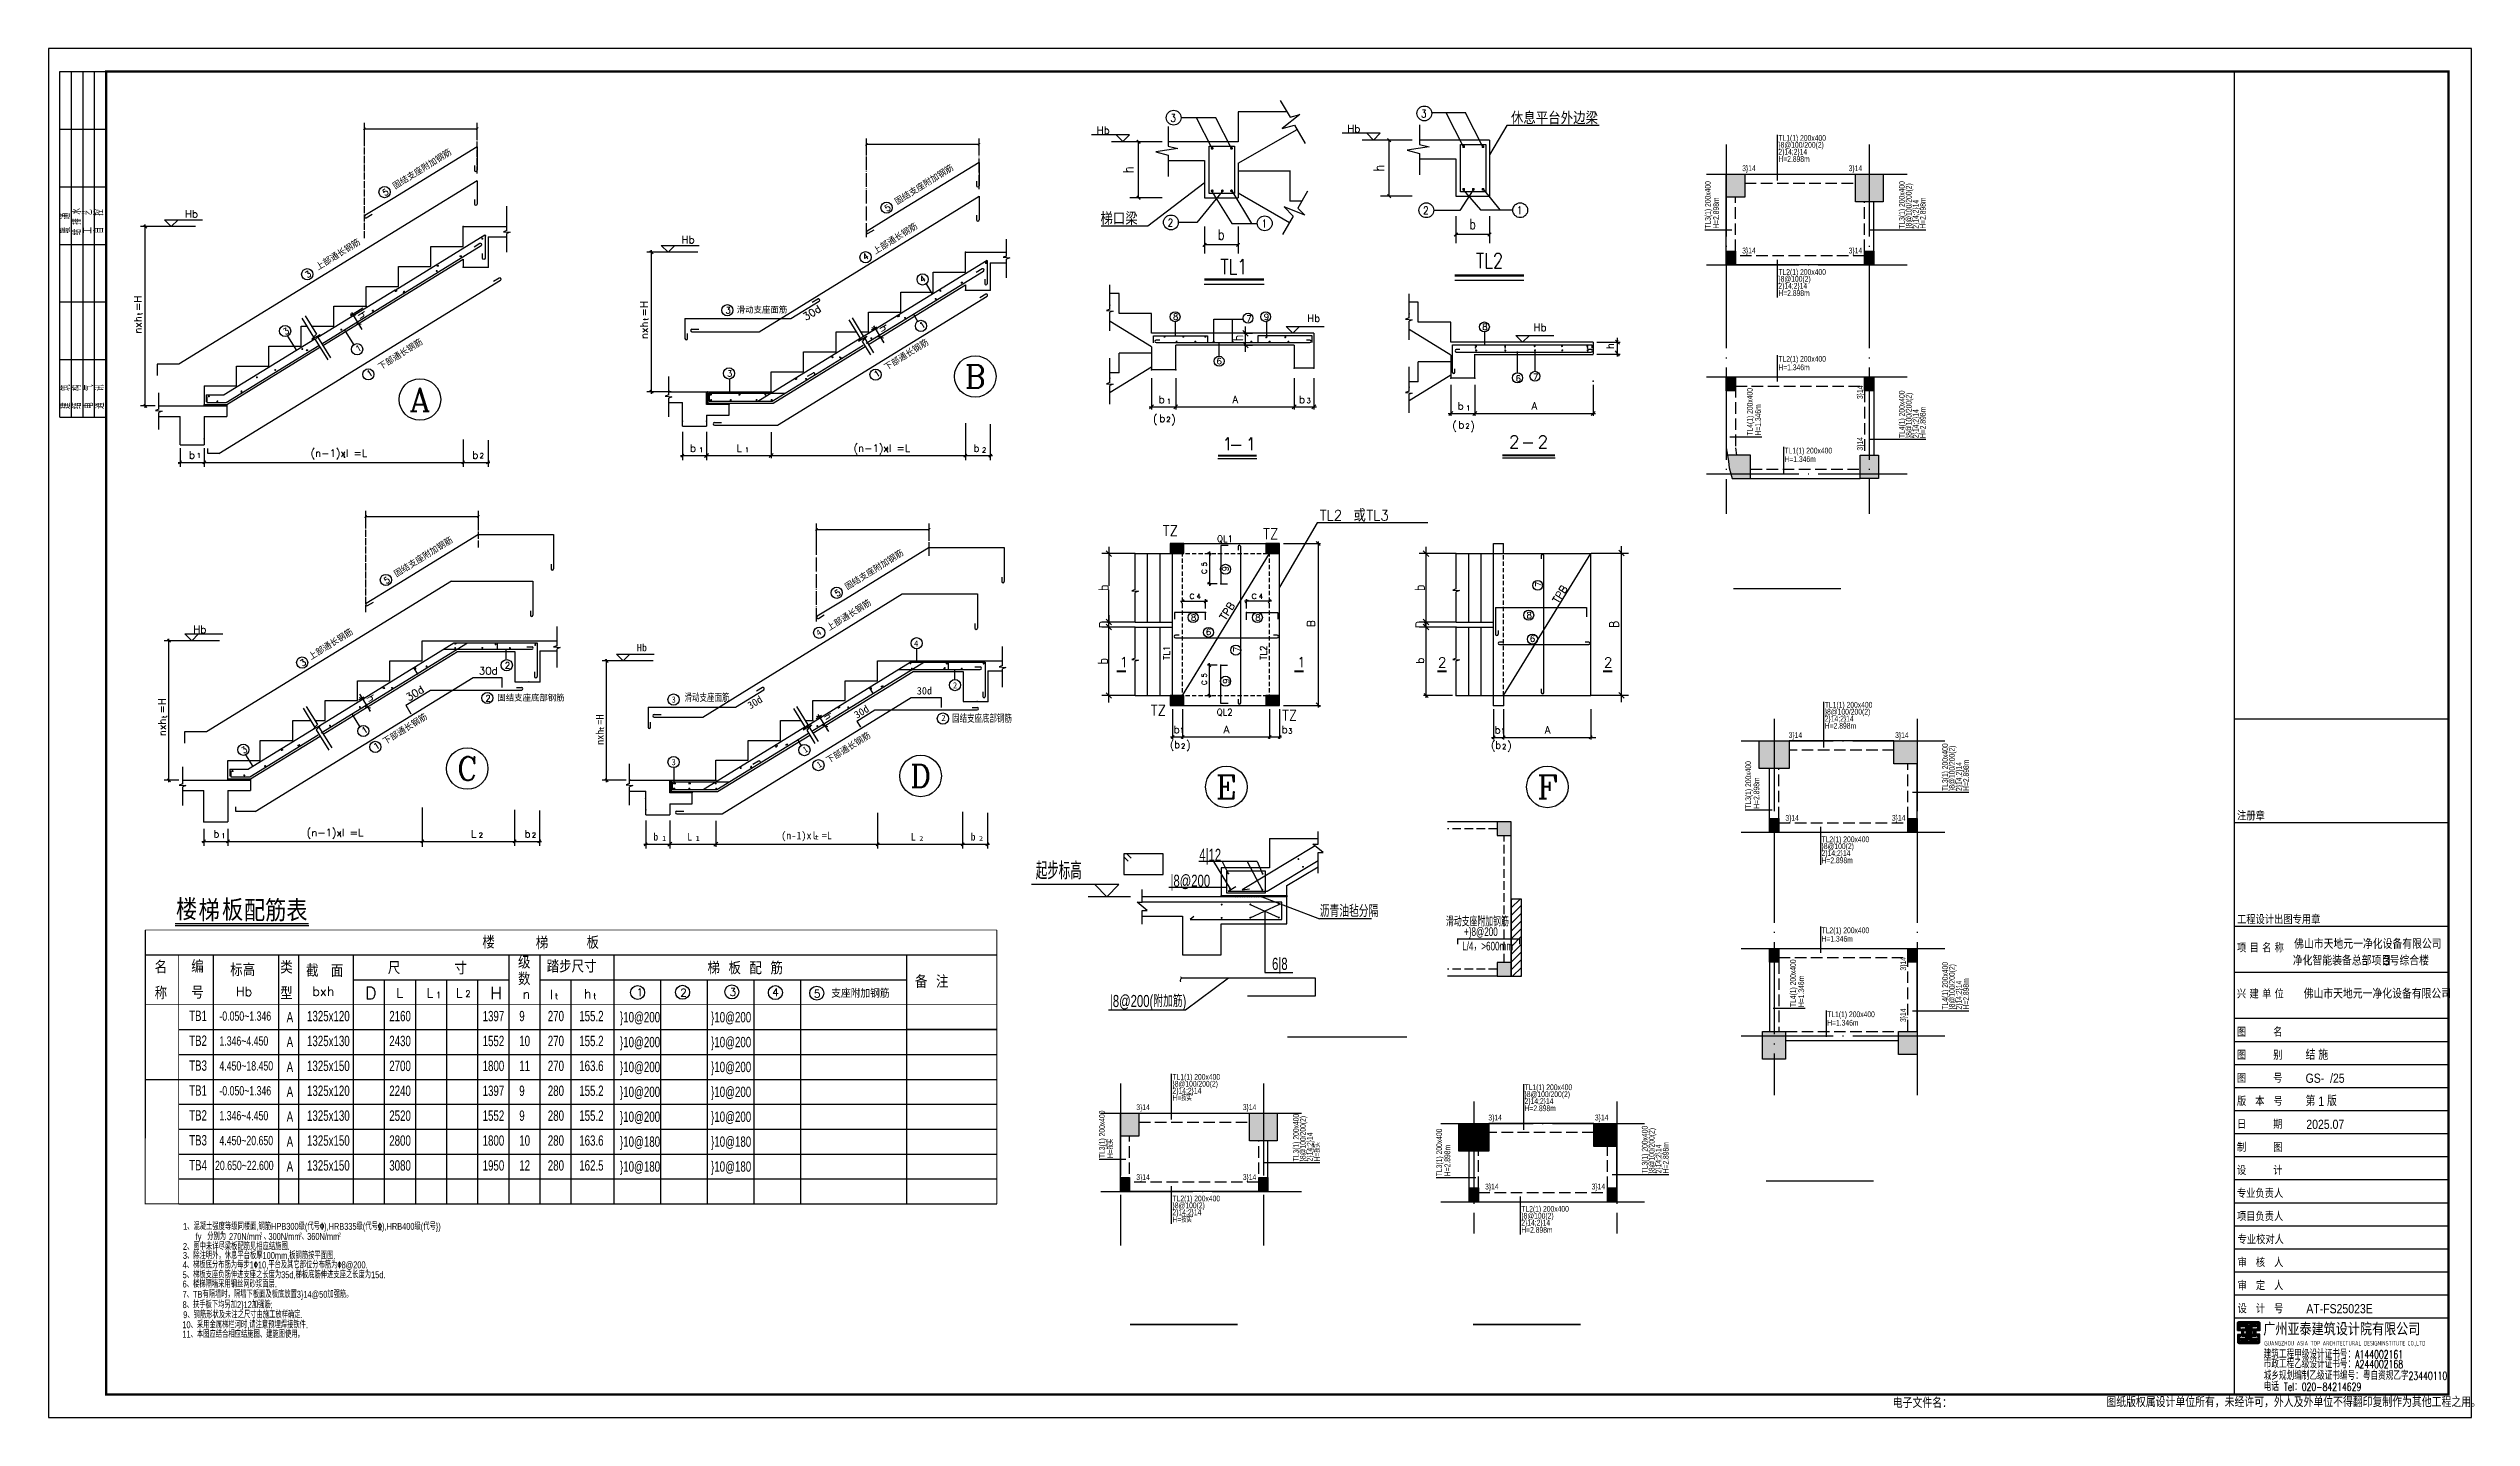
# Model space of a CAD drawing. Extents: x 299218 to 746073, y -331171 to -40619.
# Drawn here: x 635981 to 688531, y -325867 to -296167 of the extents above; entities that cross this region are included whole.
import ezdxf
from ezdxf.enums import TextEntityAlignment as Align

# ---------------------------------------------------------------- set-up
doc = ezdxf.new("R2010")
doc.units = 0
doc.header["$LTSCALE"] = 1000
doc.header["$MEASUREMENT"] = 0
for name, pattern in [('DASH', [0.35, 0.25, -0.1]), ('DOTE', [2.42, 2, -0.2, 0.02, -0.2]), ('HIDDEN2', [0.1875, 0.125, -0.0625])]:
    doc.linetypes.add(name, pattern=pattern)
for name, color, linetype in [('13', 4, 'Continuous'), ('14', 2, 'Continuous'), ('2', 7, 'Continuous'), ('255', 6, 'Continuous'), ('6', 6, 'Continuous'), ('AG', 2, 'Continuous'), ('AXIS_TEXT', 7, 'Continuous'), ('B', 2, 'HIDDEN2'), ('CT', 3, 'Continuous'), ('DIM', 3, 'Continuous'), ('DIM_SYMB', 3, 'Continuous'), ('DOTE', 1, 'Continuous'), ('PDIM', 3, 'Continuous'), ('PUB_DIM', 3, 'Continuous'), ('PUB_TEXT', 7, 'Continuous'), ('PUB_TITLE', 4, 'Continuous'), ('ROOF', 4, 'Continuous'), ('S_STAIR', 2, 'Continuous'), ('SM', 7, 'Continuous'), ('WALL', 4, 'Continuous'), ('X向次梁编号', 7, 'Continuous'), ('X向次梁集中标注', 7, 'Continuous'), ('板面钢筋', 2, 'Continuous'), ('板面钢筋字串', 4, 'Continuous'), ('板面钢筋尺寸', 3, 'Continuous'), ('钢筋', 40, 'Continuous')]:
    doc.layers.add(name, color=color, linetype=linetype)
doc.styles.add('_HZTXT', font='gs_txt.shx', dxfattribs={"width": 0.8, "bigfont": 'gs_hztxt.shx'})
doc.styles.add('COMPLEX', font='COMPLEX')
doc.styles.add('dim_font', font='SIMPLEX.shx', dxfattribs={"width": 0.8})
doc.styles.add('GS_Rein', font='GS_TXT.shx', dxfattribs={"width": 0.7, "bigfont": 'GS_HZTXT.shx'})
doc.styles.add('HAIWENRS', font='haiwenrs.shx', dxfattribs={"width": 0.9, "height": 300, "bigfont": 'acci-dx.shx'})
doc.styles.add('HT', font='')
doc.styles.add('hwzw', font='haiwenrs.shx', dxfattribs={"width": 0.6, "bigfont": 'haiwenzw.shx'})
doc.styles.add('HZ', font='simplex.shx', dxfattribs={"width": 0.8, "bigfont": 'hztxt.shx'})
doc.styles.add('HZTXT', font='txt.shx', dxfattribs={"bigfont": 'hztxt.shx'})
doc.styles.add('hztxt0', font='romans.shx', dxfattribs={"bigfont": 'gbcbig0.shx'})
doc.styles.get("Standard").update_dxf_attribs({"font": 'gbenor.shx', "bigfont": 'gbcbig.shx'})
doc.styles.add('STANTARD', font='txt')
doc.styles.add('宋体', font='')
doc.styles.get('HT').set_extended_font_data('SimHei')
doc.styles.get('宋体').set_extended_font_data('SimSun')
doc.dimstyles.new('DIMN', dxfattribs={"dimtxt": 300, "dimasz": 1, "dimexe": 250, "dimexo": 300, "dimgap": 150, "dimtad": 1, "dimdec": 0, "dimdsep": 46, "dimtxsty": 'dim_font', "dimblk": '_DIMX', "dimcen": 2.5, "dimclrt": 7, "dimadec": 0, "dimazin": 0, "dimtfac": 1, "dimtdec": 0, "dimtix": 1, "dimtmove": 2, "dimatfit": 3, "dimldrblk": '_DIMX', "dimfxl": 1, "dimtolj": 1, "dimtzin": 0, "dimarcsym": 0})
doc.dimstyles.new('normal', dxfattribs={"dimtxt": 3.5, "dimasz": 1, "dimexe": 2.5, "dimexo": 3, "dimgap": 1.5, "dimtad": 1, "dimdec": 0, "dimzin": 0, "dimdsep": 46, "dimtxsty": 'Standard', "dimblk": 'ARCHTICK', "dimcen": 0.09, "dimadec": 0, "dimazin": 0, "dimtfac": 1, "dimtdec": 0, "dimtix": 1, "dimtmove": 2, "dimatfit": 3, "dimfxl": 1, "dimtolj": 1, "dimtzin": 0, "dimarcsym": 0})

msp = doc.modelspace()

# ---------------------------------------------------------------- texts
at = {"layer": 'PDIM', "style": 'HZ'}
for s, height, p in [('楼', 459, (638746.8, -315079.8)), ('梯', 459, (639235.4, -315102.8)), ('板', 459, (639743.6, -315090.1)), ('配筋表', 459, (640221.2, -315102.9)), ('楼', 270, (645391.5, -315693.3)), ('梯', 270, (646550.2, -315706.8)), ('板', 270, (647649.2, -315699.4)), ('名', 270, (638283.8, -316231.2)), ('编', 270, (639077.9, -316220.3)), ('标高', 270, (639922.4, -316293.2)), ('类', 270, (641007.9, -316235.8)), ('截', 270, (641568.3, -316307.4)), ('面', 270, (642104.6, -316312)), ('尺', 270, (643340.7, -316249.1)), ('寸', 270, (644785.8, -316253.5)), ('级', 270, (646164.2, -316128)), ('数', 270, (646164.2, -316487.7)), ('踏步尺寸', 270, (646786.6, -316214.9)), ('梯 板 配 筋', 270, (650273.1, -316252.3)), ('备 注', 270, (654774.7, -316546.5)), ('称', 270, (638283.8, -316793.7)), ('号', 270, (639077.9, -316782.8)), ('Hb', 202.5, (640043.7, -316722.8)), ('型', 270, (641007.9, -316798.3)), ('bxh', 202.5, (641703.6, -316721.5)), ('D', 270, (642850, -316793.2)), ('1', 135, (644383.6, -316769.2)), ('2', 135, (645020.6, -316739)), ('H', 270, (645559.6, -316791.6)), ('n', 202.5, (646264.4, -316781.7)), ('l', 202.5, (646852.1, -316793.2)), ('t', 135, (646965, -316793.2)), ('h', 202.5, (647595.1, -316775.1)), ('t', 135, (647795.8, -316793.2)), ('1', 168.8, (648731.1, -316727.5)), ('2', 168.8, (649680.2, -316733.6)), ('3', 168.8, (650748.7, -316719)), ('4', 168.8, (651679.1, -316726.1)), ('5', 168.8, (652579.3, -316757.1)), ('支座附加钢筋', 168.75, (652957.3, -316757.1))]:
    msp.add_text(s, height=height, dxfattribs=at).set_placement(p)
at = {"layer": 'PDIM', "linetype": 'ByBlock', "style": 'HZ'}
for p in [(643525.1, -316757.4), (644177.5, -316757.4), (644817.2, -316757.4)]:
    msp.add_text('L', height=202.5, dxfattribs=at).set_placement(p)
at = {"layer": 'PDIM', "style": 'GS_Rein', "width": 0.7}
for s, height, p in [('2、图中未详尽梁板配筋见相应结施图. ', 150, (638896.8, -322229.1)), ('1、混凝土强度等级同楼面,钢筋HPB300级(代号\x82),HRB335级(代号\x83),HRB400级(代号})', 150, (638900.6, -321794.7)), ('fy', 150, (639174.5, -322013.7)), ('分别为', 150, (639423.8, -322013.7)), ('270N/mm', 150, (639896.6, -322013.7)), ('2', 83.3, (640566.1, -321935.4)), ('、', 150, (640650.5, -322010.4)), ('300N/mm', 150, (640752.1, -322013.7)), ('2', 83.3, (641422.9, -321938.7)), ('、', 150, (641471.8, -322013.7)), ('360N/mm', 150, (641591.7, -322013.7)), ('2', 83.3, (642269.2, -321938.7)), ('4、梯板底分布筋为每步1\x8210,平台及其它部位分布筋为\x828@200.', 150, (638891.3, -322629.3)), ('3、除注明外，休息平台板厚100mm,板钢筋按平面图.', 150, (638896.8, -322426.1)), ('6、楼梯隔墙采用钢丝网砂浆面层.', 150, (638889.5, -323045.7)), ('7、TB有隔墙时，隔墙下板面及板底放置3}14@50加强筋。', 150, (638889.5, -323268.2)), ('5、梯板支座负筋伸进支座之长度为35d,梯板底筋伸进支座之长度为15d.', 150, (638891.3, -322843.7)), ('8、扶手板下均另加2}12加强筋;', 150, (638889.5, -323492.7)), ('9、钢筋形状及未注之尺寸由施工放样确定.', 150, (638902.9, -323711)), ('10、采用金属梯栏河时,请注意预埋焊接铁件.', 150, (638884.8, -323928.9)), ('11、本图应结合相应结施图、建施图使用。', 150, (638884.8, -324134.7))]:
    msp.add_text(s, height=height, dxfattribs=at).set_placement(p)
at = {"layer": 'PUB_TEXT', "color": 2, "style": 'GS_Rein', "width": 0.7}
for s, height, p in [('TB1', 225, (639031.5, -317264.3)), ('-0.050~1.346', 202.5, (639688.4, -317259)), ('A', 225, (641147.1, -317291.4)), ('1325x120', 225, (641588.6, -317270.5)), ('2160', 225, (643371.9, -317270.5)), ('1397', 225, (645396.9, -317270.5)), ('9', 225, (646191.2, -317270.5)), ('270', 225, (646810.2, -317270.5)), ('155.2', 225, (647492.1, -317270.5)), ('}10@200', 225, (648375.9, -317294)), ('}10@200', 225, (650351.4, -317294)), ('TB2', 225, (639031.5, -317804.3)), ('1.346~4.450', 202.5, (639688.4, -317799)), ('A', 225, (641147.1, -317831.4)), ('1325x130', 225, (641588.6, -317810.5)), ('2430', 225, (643371.9, -317810.5)), ('1552', 225, (645396.9, -317810.5)), ('10', 225, (646191.2, -317810.5)), ('270', 225, (646810.2, -317810.5)), ('155.2', 225, (647492.1, -317810.5)), ('}10@200', 225, (648375.9, -317834)), ('}10@200', 225, (650351.4, -317834)), ('TB3', 225, (639031.5, -318344.3)), ('4.450~18.450', 202.5, (639688.4, -318339)), ('A', 225, (641147.1, -318371.4)), ('1325x150', 225, (641588.6, -318350.5)), ('2700', 225, (643371.9, -318350.5)), ('1800', 225, (645396.9, -318350.5)), ('11', 225, (646191.2, -318350.5)), ('270', 225, (646810.2, -318350.5)), ('163.6', 225, (647492.1, -318350.5)), ('}10@200', 225, (648375.9, -318374)), ('}10@200', 225, (650351.4, -318374)), ('TB1', 225, (639031.5, -318884.3)), ('-0.050~1.346', 202.5, (639688.4, -318879)), ('A', 225, (641147.1, -318911.4)), ('1325x120', 225, (641588.6, -318890.5)), ('2240', 225, (643371.9, -318890.5)), ('1397', 225, (645396.9, -318890.5)), ('9', 225, (646191.2, -318890.5)), ('280', 225, (646810.2, -318890.5)), ('155.2', 225, (647492.1, -318890.5)), ('}10@200', 225, (648375.9, -318914)), ('}10@200', 225, (650351.4, -318914)), ('TB2', 225, (639031.5, -319424.3)), ('1.346~4.450', 202.5, (639688.4, -319419)), ('A', 225, (641147.1, -319451.4)), ('1325x130', 225, (641588.6, -319430.5)), ('2520', 225, (643371.9, -319430.5)), ('1552', 225, (645396.9, -319430.5)), ('9', 225, (646191.2, -319430.5)), ('280', 225, (646810.2, -319430.5)), ('155.2', 225, (647492.1, -319430.5)), ('}10@200', 225, (648375.9, -319454)), ('}10@200', 225, (650351.4, -319454)), ('TB3', 225, (639031.5, -319964.3)), ('4.450~20.650', 202.5, (639688.4, -319959)), ('A', 225, (641147.1, -319991.4)), ('1325x150', 225, (641588.6, -319970.5)), ('2800', 225, (643371.9, -319970.5)), ('1800', 225, (645396.9, -319970.5)), ('10', 225, (646191.2, -319970.5)), ('280', 225, (646810.2, -319970.5)), ('163.6', 225, (647492.1, -319970.5)), ('}10@180', 225, (648375.9, -319994)), ('}10@180', 225, (650351.4, -319994)), ('TB4', 225, (639031.5, -320504.3)), ('20.650~22.600', 202.5, (639593.2, -320499)), ('A', 225, (641147.1, -320531.4)), ('1325x150', 225, (641588.6, -320510.5)), ('3080', 225, (643371.9, -320510.5)), ('1950', 225, (645396.9, -320510.5)), ('12', 225, (646191.2, -320510.5)), ('280', 225, (646810.2, -320510.5)), ('162.5', 225, (647492.1, -320510.5)), ('}10@180', 225, (648375.9, -320534)), ('}10@180', 225, (650351.4, -320534))]:
    msp.add_text(s, height=height, dxfattribs=at).set_placement(p)
at = {"layer": 'X向次梁编号', "color": 151, "style": 'GS_Rein', "width": 0.7}
for s, p in [('TL1(1) 200x400', (673497.7, -298045.8)), ('TL2(1) 200x400', (673497.7, -300953.6)), ('TL2(1) 200x400', (673497.7, -302838.2)), ('H=1.346m', (673497.7, -303021.8)), ('TL1(1) 200x400', (673631, -304828.6)), ('H=1.346m', (673631, -305012.2)), ('TL1(1) 200x400', (674504.9, -310342.5)), ('TL2(1) 200x400', (674434.3, -313260.3)), ('TL2(1) 200x400', (674434.3, -315234.9)), ('H=1.346m', (674434.3, -315418.5)), ('TL1(1) 200x400', (674557.1, -317056.5)), ('H=1.346m', (674557.1, -317240.1)), ('TL1(1) 200x400', (660357.9, -318414.1)), ('TL1(1) 200x400', (667993.1, -318639.3)), ('TL2(1) 200x400', (660357.9, -321051.9)), ('TL2(1) 200x400', (667922.6, -321277.1))]:
    msp.add_text(s, height=125, dxfattribs=at).set_placement(p, align=Align.TOP_LEFT)
for s, p in [('TL3(1) 200x400', (671905.5, -300077.6)), ('TL3(1) 200x400', (676112.6, -300077.6)), ('H=2.898m', (672083.8, -300077.6)), ('TL4(1) 200x400', (672816, -304565.8)), ('H=1.346m', (672994.3, -304565.8)), ('TL4(1) 200x400', (676112.6, -304619.6)), ('TL3(1) 200x400', (677049.2, -312274.3)), ('TL3(1) 200x400', (672781.7, -312659.8)), ('H=2.898m', (672960, -312659.8)), ('TL4(1) 200x400', (673752.6, -316962.6)), ('TL4(1) 200x400', (677049.2, -317016.3)), ('H=1.346m', (673930.9, -316962.6)), ('TL3(1) 200x400', (658765.7, -320239.1)), ('TL3(1) 200x400', (662972.8, -320310.4)), ('H=按实', (658944, -320239.1)), ('TL3(1) 200x400', (666078.4, -320631.6)), ('TL3(1) 200x400', (670537.4, -320571.2)), ('H=2.898m', (666256.7, -320631.6))]:
    msp.add_text(s, height=125, rotation=90, dxfattribs=at).set_placement(p, align=Align.TOP_LEFT)
at = {"layer": 'X向次梁集中标注', "color": 151, "style": 'GS_Rein', "width": 0.7}
for s, p in [('}8@100/200(2)', (673497.7, -298195.8)), ('2}14;2}14', (673497.7, -298345.8)), ('3}14', (672713.3, -298703.4)), ('H=2.898m', (673497.7, -298501.8)), ('3}14', (675023.3, -298703.4)), ('3}14', (672713.3, -300489.3)), ('3}14', (675023.3, -300489.3)), ('}8@100(2)', (673497.7, -301103.6)), ('2}14;2}14', (673497.7, -301253.6)), ('H=2.898m', (673497.7, -301409.6)), ('}8@100/200(2)', (674504.9, -310492.5)), ('3}14', (673720.4, -311000.1)), ('2}14;2}14', (674504.9, -310642.5)), ('H=2.898m', (674504.9, -310798.5)), ('3}14', (676030.4, -311000.1)), ('3}14', (673649.9, -312796)), ('3}14', (675959.9, -312796)), ('}8@100(2)', (674434.3, -313410.3)), ('2}14;2}14', (674434.3, -313560.3)), ('H=2.898m', (674434.3, -313716.3)), ('}8@100/200(2)', (660357.9, -318564.1)), ('2}14;2}14', (660357.9, -318714.1)), ('H=按实', (660357.9, -318870.1)), ('}8@100/200(2)', (667993.1, -318789.3)), ('2}14;2}14', (667993.1, -318939.3)), ('3}14', (659573.5, -319071.8)), ('3}14', (661883.5, -319071.8)), ('3}14', (667208.6, -319297)), ('H=2.898m', (667993.1, -319095.3)), ('3}14', (669518.6, -319297)), ('3}14', (659573.5, -320587.7)), ('3}14', (661883.5, -320587.7)), ('3}14', (667138.1, -320793.9)), ('3}14', (669448.1, -320793.9)), ('}8@100(2)', (660357.9, -321201.9)), ('2}14;2}14', (660357.9, -321351.9)), ('H=按实', (660357.9, -321507.9)), ('}8@100(2)', (667922.6, -321427.1)), ('2}14;2}14', (667922.6, -321577.1)), ('H=2.898m', (667922.6, -321733.1))]:
    msp.add_text(s, height=125, dxfattribs=at).set_placement(p, align=Align.TOP_LEFT)
for s, p in [('}8@100/200(2)', (676262.6, -300077.6)), ('2}14;2}14', (676412.6, -300077.6)), ('H=2.898m', (676568.6, -300077.6)), ('3}14', (675205.9, -303774)), ('}8@100/200(2)', (676262.6, -304619.6)), ('2}14;2}14', (676412.6, -304619.6)), ('H=2.898m', (676568.6, -304619.6)), ('3}14', (675205.9, -304890.5)), ('}8@100/200(2)', (677199.2, -312274.3)), ('2}14;2}14', (677349.2, -312274.3)), ('H=2.898m', (677505.2, -312274.3)), ('3}14', (676142.6, -316170.8)), ('}8@100/200(2)', (677199.2, -317016.3)), ('2}14;2}14', (677349.2, -317016.3)), ('H=2.898m', (677505.2, -317016.3)), ('3}14', (676142.6, -317287.2)), ('}8@100/200(2)', (663122.8, -320310.4)), ('2}14;2}14', (663272.8, -320310.4)), ('H=按实', (663428.8, -320310.4)), ('}8@100/200(2)', (670687.4, -320571.2)), ('2}14;2}14', (670837.4, -320571.2)), ('H=2.898m', (670993.4, -320571.2))]:
    msp.add_text(s, height=125, rotation=90, dxfattribs=at).set_placement(p, align=Align.TOP_LEFT)

# ---------------------------------------------------------------- blocks, each defined once
blk = doc.blocks.new('_AXISO')
blk.add_circle((0, 0), 0.5)
at = {"layer": 'AXIS_TEXT', "style": 'COMPLEX', "width": 1.041667}
blk.add_attdef('A', text='', height=0.56, dxfattribs=at).set_placement((-0.25, -0.28), (0.25, -0.28), align=Align.FIT)
blk = doc.blocks.new('_ArchTick')
at = {"color": 0, "linetype": 'ByBlock', "const_width": 0.4}
blk.add_lwpolyline([(-0.5, -0.5), (0.5, 0.5)], dxfattribs=at)
blk = doc.blocks.new('92JSH2G21K213HK21HJ1')
h = blk.add_hatch()
h.set_pattern_fill('ANSI31', color=251, scale=10, style=0)
h.set_pattern_definition([(45, (-255903.019, 7627.474), (-11.22532015, 11.22532015), [])])
h.paths.add_polyline_path([(1554045, -90359), (1554696, -90359), (1554696, -90397), (1554045, -90397)])
at = {"color": 251}
blk.add_lwpolyline([(1554045, -90359), (1554696, -90359), (1554696, -90397), (1554045, -90397)], close=True, dxfattribs=at)
at = {"layer": 'AG', "const_width": 28.8}
for points in [[(1561457, -86070, 1), (1561486, -86070, 1)], [(1562073, -85560, 1), (1562102, -85560, 1)], [(1560756, -86494, 1), (1560785, -86494, 1)], [(1560777, -86346, 1), (1560806, -86346, 1)], [(1559588, -87067, 1), (1559617, -87067, 1)], [(1559801, -87110, 1), (1559829, -87110, 1)], [(1557995, -88192, 1), (1558024, -88192, 1)], [(1558909, -87640, 1), (1558937, -87640, 1)], [(1556865, -88754, 1), (1556894, -88754, 1)], [(1556997, -88786, 1), (1557026, -88786, 1)], [(1555553, -89571, 1), (1555582, -89571, 1)], [(1556084, -89359, 1), (1556113, -89359, 1)], [(1554166, -90120, 1), (1554195, -90120, 1)], [(1554406, -90272, 1), (1554435, -90272, 1)], [(1555107, -89996, 1), (1555136, -89996, 1)]]:
    blk.add_lwpolyline(points, format="xyb", close=True, dxfattribs=at)
at = {"layer": 'CT'}
for p, q in [((1562796, -85322), (1562796, -84620)), ((1552898, -85017), (1553093, -85213)), ((1552898, -85017), (1553995, -85017)), ((1553093, -85213), (1553288, -85017)), ((1561533, -85213), (1562796, -85213)), ((1561533, -85789), (1561533, -85213)), ((1562796, -85322), (1562697, -85359)), ((1562697, -85359), (1562889, -85375)), ((1562889, -85375), (1562796, -85411)), ((1562796, -85949), (1562796, -85411)), ((1557477, -88648), (1561533, -86152)), ((1560597, -86365), (1560597, -85789)), ((1560597, -85789), (1561533, -85789)), ((1561533, -86152), (1561533, -86385)), ((1562252, -85509), (1562252, -86385)), ((1562252, -85509), (1562796, -85509)), ((1559661, -86941), (1559661, -86365)), ((1559661, -86365), (1560597, -86365)), ((1561533, -86385), (1562252, -86385)), ((1557789, -87517), (1558725, -87517)), ((1557789, -88093), (1557789, -87517)), ((1558725, -87517), (1558725, -86941)), ((1558725, -86941), (1559661, -86941)), ((1556853, -88093), (1557008, -88093)), ((1556853, -88669), (1556853, -88093)), ((1557135, -88093), (1557789, -88093)), ((1558373, -88626), (1558106, -88192)), ((1554696, -90359), (1557393, -88699)), ((1555917, -89245), (1555917, -88669)), ((1555917, -88669), (1556853, -88669)), ((1556454, -88379), (1556711, -88796)), ((1557325, -88401), (1557697, -89006)), ((1554981, -89821), (1554981, -89245)), ((1554981, -89245), (1555917, -89245)), ((1552737, -90496), (1552737, -90018)), ((1554045, -89821), (1554981, -89821)), ((1554045, -89821), (1554045, -90359)), ((1554045, -90359), (1554696, -90359)), ((1552737, -90496), (1552637, -90534)), ((1552637, -90534), (1552829, -90549)), ((1552737, -90397), (1554696, -90397)), ((1552829, -90549), (1552737, -90586)), ((1552737, -91083), (1552737, -90586)), ((1552737, -90706), (1553348, -90706)), ((1553348, -91525), (1553348, -90706)), ((1554045, -90706), (1554045, -91525)), ((1554045, -90706), (1554696, -90706)), ((1554696, -90397), (1554696, -90706)), ((1553348, -91525), (1554045, -91525))]:
    blk.add_line(p, q, dxfattribs=at)
at = {"layer": 'CT', "linetype": 'ByBlock'}
for p, q in [((1553798, -85213), (1552204, -85213)), ((1552382, -85256), (1552296, -85169)), ((1552339, -90454), (1552339, -85155)), ((1558633, -87573), (1558279, -87791)), ((1558261, -87734), (1558419, -87772)), ((1558302, -87692), (1558604, -88183)), ((1558428, -87999), (1558586, -88037)), ((1552382, -90440), (1552296, -90353)), ((1552629, -90397), (1552204, -90397)), ((1553348, -91620), (1553348, -92160)), ((1554045, -91620), (1554045, -92160)), ((1554045, -91620), (1554045, -92090)), ((1561533, -91366), (1561533, -92160)), ((1561533, -91393), (1561533, -92090)), ((1562252, -91393), (1562252, -92160)), ((1553291, -92032), (1554102, -92032)), ((1553305, -92075), (1553391, -91989)), ((1553987, -92032), (1561590, -92032)), ((1554002, -92075), (1554088, -91989)), ((1554002, -92075), (1554088, -91989)), ((1561475, -92032), (1562309, -92032)), ((1561490, -92075), (1561576, -91989)), ((1561490, -92075), (1561576, -91989)), ((1562209, -92075), (1562295, -91989))]:
    blk.add_line(p, q, dxfattribs=at)
at = {"layer": 'CT'}
for points in [[(1556864, -87858), (1557204, -88411)], [(1556964, -87797), (1557288, -88324), (1557155, -88468), (1557396, -88329), (1557257, -88478), (1557617, -89063)], [(1554045, -90397), (1554696, -90397)]]:
    blk.add_lwpolyline(points, dxfattribs=at)
for centre in [(1559261, -84213), (1557023, -86588), (1556385, -88232), (1558468, -88757), (1558792, -89486)]:
    blk.add_circle(centre, 162, dxfattribs=at)
at = {"layer": 'CT', "linetype": 'ByBlock'}
for p in [(1552339, -85213), (1561533, -85213), (1562180, -85475), (1561533, -86385), (1561533, -86385), (1562252, -86385), (1558725, -87517), (1559579, -87075), (1558566, -88121), (1552737, -90397), (1554045, -91348), (1554045, -91348), (1554045, -92032), (1561533, -92032), (1562252, -92032)]:
    blk.add_point(p, dxfattribs=at)
at = {"layer": 'DOTE', "linetype": 'DOTE', "ltscale": 0.1}
for p, q in [((1558677, -85547), (1558677, -82702)), ((1561936, -83675), (1561936, -82702))]:
    blk.add_line(p, q, dxfattribs=at)
at = {"layer": 'PUB_DIM'}
for p, q in [((1558677, -82702), (1558677, -82213)), ((1558677, -82380), (1561936, -82380)), ((1561936, -82702), (1561936, -82213))]:
    blk.add_line(p, q, dxfattribs=at)
at = {"layer": '钢筋', "color": 6}
for p, q in [((1561936, -82902), (1559512, -84394)), ((1561936, -82902), (1561936, -83578)), ((1561936, -83884), (1553310, -89192)), ((1561864, -83447), (1561864, -83578)), ((1561936, -83884), (1561936, -84560)), ((1559512, -84394), (1558694, -84892)), ((1559512, -84394), (1558694, -84892)), ((1561864, -84428), (1561864, -84560)), ((1558731, -84954), (1558900, -84852)), ((1559563, -87048), (1562163, -85448)), ((1559563, -87048), (1557333, -88415)), ((1557248, -88467), (1554618, -90079)), ((1553310, -89192), (1552681, -89192)), ((1552681, -89192), (1552681, -89515)), ((1554105, -90079), (1554618, -90079)), ((1554105, -90079), (1554105, -90282)), ((1554150, -91773), (1554150, -91632)), ((1554468, -91773), (1554150, -91773))]:
    blk.add_line(p, q, dxfattribs=at)
for points in [[(1562165, -85449), (1562165, -86125, -1), (1562093, -86125), (1562093, -85993)], [(1557446, -88598), (1562056, -85761, 1), (1562019, -85700), (1561850, -85803)], [(1558002, -89598), (1562612, -86761, 1), (1562575, -86700), (1562406, -86803)], [(1554125, -90121), (1554125, -90299), (1554682, -90299), (1557362, -88650, 1.554632)], [(1554468, -91773), (1558092, -89543, 1.554632)]]:
    blk.add_lwpolyline(points, format="xyb", dxfattribs=at)
for centre, start, end in [((1561900, -83578), 180, 0), ((1561900, -84560), 180, 0), ((1558713, -84923), 121.14705, 301.14705)]:
    blk.add_arc(centre, 36, start, end, dxfattribs=at)
for p in [(1561445, -86071), (1562084, -85564), (1560769, -86503), (1560811, -86350), (1559607, -87060), (1559825, -87086), (1558007, -88201), (1558916, -87643), (1556882, -88754), (1557035, -88785), (1555570, -89571), (1556098, -89359), (1554429, -90256), (1555126, -89968)]:
    blk.add_point(p, dxfattribs=at)
at = {"layer": 'CT', "linetype": 'ByBlock', "xscale": 1200, "yscale": 1200, "zscale": 1200}
blk.add_blockref('_AXISO', (1560283, -90212), dxfattribs=at).add_auto_attribs({'A': 'A'})
at = {"layer": 'PUB_DIM', "xscale": 66.66666666666666, "yscale": 66.66666666666666, "zscale": 66.66666666666666, "rotation": 180}
blk.add_blockref('_ArchTick', (1558677, -82380), dxfattribs=at)
at = {"layer": 'PUB_DIM', "xscale": 66.66666666666666, "yscale": 66.66666666666666, "zscale": 66.66666666666666}
blk.add_blockref('_ArchTick', (1561936, -82380), dxfattribs=at)
at = {"layer": 'CT', "style": 'HZ'}
for s, height, rotation, p in [('固结支座附加钢筋', 180, 32, (1559573, -84146)), ('5', 180, 32, (1559270, -84334)), ('上部通长钢筋', 180, 32, (1557349, -86490)), ('3', 180, 32, (1557032, -86709)), ('t', 144, 90, (1552252, -87774)), ('3', 180, 32, (1556394, -88354)), ('1', 180, 32, (1558487, -88846)), ('下部通长钢筋', 180, 32, (1559153, -89376)), ('1', 180, 32, (1558812, -89574))]:
    blk.add_text(s, height=height, rotation=rotation, dxfattribs=at).set_placement(p)
for s, height, p in [('Hb', 216, (1553489, -84952)), ('1', 144, (1553827, -91904)), ('t', 144, (1558056, -91888)), ('2', 144, (1562009, -91907))]:
    blk.add_text(s, height=height, dxfattribs=at).set_placement(p)
at = {"layer": 'CT', "linetype": 'ByBlock', "style": 'HZ'}
for s, rotation, p in [('nxh =H', 90, (1552234, -88310)), ('h', 301.6075, (1558481, -87748))]:
    blk.add_text(s, height=216, rotation=rotation, dxfattribs=at).set_placement(p)
for s, p in [('b', (1553603, -91924)), ('(n-1)xl =L', (1557122, -91872)), ('b', (1561798, -91924))]:
    blk.add_text(s, height=216, dxfattribs=at).set_placement(p)
blk = doc.blocks.new('bb')
h = blk.add_hatch()
h.set_pattern_fill('ANSI31', color=251, scale=5, angle=90, style=0)
h.set_pattern_definition([(135, (844261.625, -1244082.703), (-5.612660076, -5.612660076), [])])
h.paths.add_polyline_path([(893255, -339109), (893255, -338944), (893274, -338944), (893274, -339109)])
h = blk.add_hatch()
h.set_pattern_fill('ANSI31', color=251, scale=5, style=0)
h.set_pattern_definition([(45, (-11719.066, -290115.53), (-5.612660076, 5.612660076), [])])
h.paths.add_polyline_path([(893255, -339109), (893580, -339109), (893580, -339128), (893255, -339128)])
at = {"color": 251}
for points in [[(893255, -339109), (893255, -338944), (893274, -338944), (893274, -339109)], [(893255, -339109), (893580, -339109), (893580, -339128), (893255, -339128)]]:
    blk.add_lwpolyline(points, close=True, dxfattribs=at)
at = {"layer": 'AG', "const_width": 14.4}
for points in [[(896934, -337368, 1), (896948, -337368, 1)], [(897287, -337084, 1), (897301, -337084, 1)], [(896561, -337603, 1), (896575, -337603, 1)], [(896630, -337486, 1), (896644, -337486, 1)], [(896031, -337848, 1), (896046, -337848, 1)], [(896120, -337878, 1), (896134, -337878, 1)], [(895629, -338172, 1), (895644, -338172, 1)], [(894540, -338760, 1), (894555, -338760, 1)], [(894688, -338760, 1), (894702, -338760, 1)], [(895070, -338446, 1), (895084, -338446, 1)], [(895188, -338456, 1), (895202, -338456, 1)], [(893314, -338985, 1), (893328, -338985, 1)], [(893314, -339064, 1), (893328, -339064, 1)], [(893599, -339064, 1), (893613, -339064, 1)], [(893726, -338985, 1), (893741, -338985, 1)], [(893971, -339064, 1), (893986, -339064, 1)], [(894099, -338985, 1), (894113, -338985, 1)], [(894187, -339064, 1), (894202, -339064, 1)]]:
    blk.add_lwpolyline(points, format="xyb", close=True, dxfattribs=at)
at = {"layer": 'CT', "linetype": 'ByBlock'}
for p, q in [((893131, -336928), (892392, -336928)), ((892481, -336949), (892437, -336906)), ((892459, -338973), (892459, -336899)), ((895641, -338052), (895717, -338005)), ((895646, -338014), (895726, -338033)), ((895667, -337993), (895818, -338238)), ((896245, -337823), (896312, -337932)), ((895732, -338146), (895812, -338165)), ((892743, -338945), (892392, -338945)), ((892481, -338966), (892437, -338923)), ((896999, -339399), (896999, -339933)), ((896999, -339413), (896999, -339898)), ((897358, -339413), (897358, -339933)), ((892907, -339527), (892907, -339933)), ((893255, -339527), (893255, -339933)), ((893255, -339815), (893255, -339833)), ((894191, -339529), (894191, -339905)), ((892878, -339869), (893284, -339869)), ((892885, -339891), (892928, -339848)), ((893226, -339898), (893284, -339840)), ((893226, -339869), (897028, -339869)), ((893233, -339891), (893276, -339848)), ((893233, -339891), (893276, -339848)), ((894162, -339898), (894220, -339840)), ((896970, -339869), (897387, -339869)), ((896977, -339891), (897020, -339848)), ((896977, -339891), (897020, -339848)), ((897337, -339891), (897380, -339848))]:
    blk.add_line(p, q, dxfattribs=at)
at = {"layer": 'CT'}
for p, q in [((892600, -336830), (892698, -336928)), ((892600, -336830), (893149, -336830)), ((892698, -336928), (892795, -336830)), ((896999, -336928), (897593, -336928)), ((896999, -337216), (896999, -336928)), ((897593, -336982), (897543, -337001)), ((897543, -337001), (897639, -337009)), ((897593, -336982), (897593, -336738)), ((897639, -337009), (897593, -337027)), ((896531, -337504), (896531, -337216)), ((896531, -337216), (896999, -337216)), ((897358, -337080), (897358, -337477)), ((897358, -337080), (897593, -337080)), ((897593, -337296), (897593, -337027)), ((895595, -338261), (896999, -337397)), ((896063, -337792), (896063, -337504)), ((896063, -337504), (896531, -337504)), ((896430, -337385), (896515, -337533)), ((896999, -337397), (896999, -337477)), ((896999, -337477), (897358, -337477)), ((895595, -338080), (895595, -337792)), ((895595, -337792), (896063, -337792)), ((894217, -339109), (895549, -338289)), ((894659, -338368), (895127, -338368)), ((894659, -338656), (894659, -338368)), ((895127, -338080), (895420, -338080)), ((895127, -338368), (895127, -338080)), ((895483, -338080), (895595, -338080)), ((895543, -338177), (895669, -338381)), ((892708, -338992), (892708, -338724)), ((893585, -338762), (893585, -338967)), ((894191, -338656), (894659, -338656)), ((894191, -338944), (894191, -338656)), ((892708, -338992), (892658, -339011)), ((892658, -339011), (892754, -339018)), ((892708, -338944), (893255, -338944)), ((892754, -339018), (892708, -339037)), ((892708, -339306), (892708, -339037)), ((892708, -339103), (892907, -339103)), ((892907, -339444), (892907, -339103)), ((893255, -339109), (893255, -338944)), ((893255, -339109), (893255, -339128)), ((893274, -338944), (894191, -338944)), ((893274, -339109), (893274, -338944)), ((893274, -339109), (894217, -339109)), ((892907, -339444), (893255, -339444)), ((893255, -339282), (893255, -339444))]:
    blk.add_line(p, q, dxfattribs=at)
for points in [[(895312, -337905), (895482, -338182)], [(895358, -337877), (895520, -338140), (895454, -338212), (895574, -338143), (895505, -338217), (895624, -338411)], [(893255, -339282), (893580, -339282), (893580, -339128), (893255, -339128)]]:
    blk.add_lwpolyline(points, dxfattribs=at)
for centre in [(895858, -336283), (895554, -337000), (896379, -337321), (893556, -337766), (896355, -337993), (893580, -338681), (895699, -338698)]:
    blk.add_circle(centre, 81, dxfattribs=at)
at = {"layer": 'CT', "linetype": 'ByBlock'}
for p in [(892459, -336928), (896999, -336928), (896999, -337477), (896999, -337477), (897358, -337477), (896022, -337859), (895595, -338080), (895799, -338208), (892708, -338932), (894191, -338944), (892907, -339370), (893255, -339370), (893255, -339370), (893255, -339869), (893255, -339869), (894191, -339869), (896999, -339869), (897358, -339869)]:
    blk.add_point(p, dxfattribs=at)
at = {"layer": 'DOTE', "linetype": 'DOTE', "ltscale": 0.1}
for p, q in [((895566, -336709), (895566, -335528)), ((897195, -336014), (897195, -335528))]:
    blk.add_line(p, q, dxfattribs=at)
at = {"layer": 'PUB_DIM'}
for p, q in [((895566, -335528), (895566, -335283)), ((895566, -335366), (897195, -335366)), ((897195, -335528), (897195, -335283))]:
    blk.add_line(p, q, dxfattribs=at)
at = {"layer": '钢筋', "color": 6}
for p, q in [((897195, -335628), (895983, -336373)), ((897159, -335900), (897159, -335966)), ((897195, -335628), (897195, -335966)), ((894018, -338077), (897195, -336118)), ((897195, -336118), (897195, -336458)), ((895983, -336373), (895575, -336623)), ((895983, -336373), (895575, -336623)), ((895593, -336653), (895678, -336602)), ((897159, -336392), (897159, -336458)), ((895510, -338152), (897312, -337043)), ((895565, -338242), (897258, -337200)), ((897240, -337169), (897155, -337221)), ((897277, -337317), (897277, -337383)), ((897313, -337045), (897313, -337383)), ((894282, -339428), (897311, -337564)), ((894476, -337887), (894883, -337634)), ((894864, -337604), (894780, -337656)), ((897292, -337534), (897208, -337585)), ((892943, -337887), (894476, -337887)), ((892943, -337887), (892943, -338177)), ((893043, -338041), (893143, -338041)), ((892979, -338177), (892979, -338101)), ((893043, -338077), (894018, -338077)), ((893997, -339083), (895477, -338172)), ((894204, -339079), (895519, -338270)), ((894796, -338674), (894712, -338726)), ((893295, -338967), (893295, -339079)), ((893295, -338967), (894386, -338967)), ((893295, -339079), (894204, -339079)), ((893370, -339392), (893471, -339392)), ((893370, -339428), (894282, -339428))]:
    blk.add_line(p, q, dxfattribs=at)
for centre, start, end in [((897177, -335966), 180, 0), ((895584, -336638), 121.147, 301.147), ((897177, -336458), 180, 0), ((897249, -337184), 301.6075, 121.6075), ((894873, -337619), 301.6075, 121.6075), ((897295, -337383), 180, 0), ((897301, -337549), 301.6075, 121.6075), ((893043, -338059), 90, 270), ((892961, -338177), 180, 0), ((894805, -338689), 301.6075, 121.6075), ((893370, -339410), 90, 270)]:
    blk.add_arc(centre, 18, start, end, dxfattribs=at)
for p in [(896952, -337364), (897295, -337072), (896564, -337600), (896633, -337487), (896036, -337851), (896120, -337876), (895633, -338168), (894554, -338758), (894692, -338758), (895071, -338445), (895181, -338445), (893311, -338992), (893316, -339068), (893603, -339068), (893726, -338992), (893976, -339065), (894109, -338992), (894198, -339061)]:
    blk.add_point(p, dxfattribs=at)
at = {"layer": 'CT', "linetype": 'ByBlock'}
ref = blk.add_blockref('_AXISO', (897140, -338724), dxfattribs=dict(at, xscale=600, yscale=600, zscale=600))
ref.add_attrib('A', 'B', dxfattribs={"layer": 'AXIS_TEXT', "height": 336, "style": 'COMPLEX', "width": 1.102941}).set_placement((896990, -338892), (897290, -338892), align=Align.FIT)
at = {"layer": 'PUB_DIM', "xscale": 33.33333333333333, "yscale": 33.33333333333333, "zscale": 33.33333333333333, "rotation": 180}
blk.add_blockref('_ArchTick', (895566, -335366), dxfattribs=at)
at = {"layer": 'PUB_DIM', "xscale": 33.33333333333333, "yscale": 33.33333333333333, "zscale": 33.33333333333333}
blk.add_blockref('_ArchTick', (897195, -335366), dxfattribs=at)
at = {"layer": 'CT', "style": 'HZ'}
for s, height, rotation, p in [('固结支座附加钢筋', 90, 32, (896014, -336250)), ('5', 90, 32, (895863, -336344)), ('上部通长钢筋', 90, 32, (895700, -336966)), ('4', 90, 32, (895545, -337051)), ('4', 90, 32, (896370, -337373)), ('30d', 108, 32, (894690, -337921)), ('t', 72, 90, (892413, -337915)), ('1', 90, 32, (896365, -338037)), ('下部通长钢筋', 90, 32, (895860, -338646)), ('1', 90, 32, (895708, -338742))]:
    blk.add_text(s, height=height, rotation=rotation, dxfattribs=at).set_placement(p)
for s, height, p in [('Hb', 108, (892893, -336799)), ('滑动支座面筋', 90, (893692, -337812)), ('3', 90, (893528, -337812)), ('3', 90, (893551, -338726)), ('1', 72, (893146, -339821)), ('1', 72, (893810, -339821)), ('t', 72, (895851, -339821)), ('2', 72, (897237, -339823))]:
    blk.add_text(s, height=height, dxfattribs=at).set_placement(p)
at = {"layer": 'CT', "linetype": 'ByBlock', "style": 'HZ'}
for s, rotation, p in [('nxh =H', 90, (892405, -338184)), ('h', 301.6075, (895749, -338016))]:
    blk.add_text(s, height=108, rotation=rotation, dxfattribs=at).set_placement(p)
for s, p in [('b', (893016, -339815)), ('L', (893687, -339815)), ('(n-1)xl =L', (895381, -339815)), ('b', (897114, -339815))]:
    blk.add_text(s, height=108, dxfattribs=at).set_placement(p)
blk = doc.blocks.new('ddd')
h = blk.add_hatch()
h.set_pattern_fill('ANSI31', color=251, scale=5, angle=90, style=0)
h.set_pattern_definition([(135, (844119.6224, -1251910.197), (-5.612660076, -5.612660076), [])])
h.paths.add_polyline_path([(893113, -346936), (893113, -346771), (893132, -346771), (893132, -346936)])
h = blk.add_hatch()
h.set_pattern_fill('ANSI31', color=251, scale=5, style=0)
h.set_pattern_definition([(45, (-11861.069, -297943.024), (-5.612660076, 5.612660076), [])])
h.paths.add_polyline_path([(893113, -346936), (893438, -346936), (893438, -346955), (893113, -346955)])
at = {"color": 251}
for points in [[(893113, -346936), (893113, -346771), (893132, -346771), (893132, -346936)], [(893113, -346936), (893438, -346936), (893438, -346955), (893113, -346955)]]:
    blk.add_lwpolyline(points, close=True, dxfattribs=at)
at = {"layer": '255'}
for p, q in [((896864, -343404), (897950, -343404)), ((897950, -343404), (897950, -343898)), ((897914, -343833), (897914, -343898)), ((893593, -345858), (896475, -344077)), ((896475, -344077), (897561, -344077)), ((897561, -344077), (897561, -344571)), ((897525, -344505), (897525, -344571)), ((895090, -345988), (896591, -345065)), ((895165, -346061), (896785, -345065)), ((896591, -345065), (897674, -345065)), ((897140, -345065), (897140, -345169)), ((897674, -345065), (897674, -345559)), ((896422, -345169), (897601, -345169)), ((897526, -345133), (897601, -345133)), ((892801, -345715), (892801, -346005)), ((892801, -345715), (894064, -345715)), ((893871, -347255), (896604, -345574)), ((894064, -345715), (894471, -345462)), ((894452, -345431), (894368, -345483)), ((895816, -345917), (896080, -345754)), ((895995, -345431), (896049, -345518)), ((896080, -345754), (897559, -345754)), ((896604, -345574), (897035, -345574)), ((897035, -345574), (897035, -345718)), ((897484, -345718), (897559, -345718)), ((897638, -345493), (897638, -345559)), ((892837, -346005), (892837, -345929)), ((892886, -345822), (892987, -345822)), ((892886, -345858), (893593, -345858)), ((893594, -346906), (895065, -346000)), ((893793, -346906), (895119, -346090)), ((895816, -345917), (895869, -346003)), ((893150, -346795), (893150, -346906)), ((893150, -346795), (893974, -346795)), ((894396, -346494), (894312, -346545)), ((893150, -346906), (893793, -346906)), ((893214, -347219), (893315, -347219)), ((893214, -347255), (893871, -347255))]:
    blk.add_line(p, q, dxfattribs=at)
for centre, start, end in [((897932, -343898), 180, 0), ((897543, -344571), 180, 0), ((894462, -345447), 301.6075, 121.6075), ((897601, -345151), 270, 90), ((897559, -345736), 270, 90), ((897656, -345559), 180, 0), ((892819, -346005), 180, 0), ((892886, -345840), 90, 270), ((894406, -346509), 301.6075, 121.6075), ((893214, -347237), 90, 270)]:
    blk.add_arc(centre, 18, start, end, dxfattribs=at)
for p in [(896174, -345414), (896592, -345083), (896611, -345155), (897083, -345154), (897115, -345083), (897337, -345154), (897652, -345083), (895555, -345722), (895692, -345714), (896023, -345439), (895245, -345987), (894666, -346274), (894796, -346260), (893170, -346818), (893190, -346818), (893410, -346818), (893774, -346818), (894137, -346588), (894292, -346574), (893181, -346892), (893401, -346892), (893785, -346892)]:
    blk.add_point(p, dxfattribs=at)
at = {"layer": 'AG', "const_width": 14.4}
for points in [[(896581, -345074, 1), (896595, -345074, 1)], [(897113, -345084, 1), (897127, -345084, 1)], [(897645, -345084, 1), (897659, -345084, 1)], [(896187, -345414, 1), (896201, -345414, 1)], [(897081, -345148, 1), (897095, -345148, 1)], [(897326, -345159, 1), (897340, -345159, 1)], [(895559, -345712, 1), (895573, -345712, 1)], [(895687, -345722, 1), (895701, -345722, 1)], [(896017, -345446, 1), (896031, -345446, 1)], [(895239, -345988, 1), (895254, -345988, 1)], [(894643, -346286, 1), (894658, -346286, 1)], [(894803, -346254, 1), (894817, -346254, 1)], [(893167, -346818, 1), (893181, -346818, 1)], [(893387, -346818, 1), (893401, -346818, 1)], [(893771, -346818, 1), (893785, -346818, 1)], [(894133, -346595, 1), (894147, -346595, 1)], [(894282, -346584, 1), (894296, -346584, 1)], [(893167, -346892, 1), (893181, -346892, 1)], [(893387, -346892, 1), (893402, -346892, 1)]]:
    blk.add_lwpolyline(points, format="xyb", close=True, dxfattribs=at)
at = {"layer": 'CT', "linetype": 'ByBlock'}
for p, q in [((892873, -345046), (892134, -345046)), ((892222, -345068), (892179, -345025)), ((892201, -346801), (892201, -345018)), ((895229, -345879), (895305, -345832)), ((895235, -345842), (895314, -345861)), ((895256, -345821), (895407, -346066)), ((895321, -345973), (895400, -345992)), ((892484, -346772), (892134, -346772)), ((892222, -346794), (892179, -346750)), ((892765, -347354), (892765, -347760)), ((893113, -347354), (893113, -347760)), ((893779, -347356), (893779, -347733)), ((896119, -347240), (896119, -347760)), ((897347, -347227), (897347, -347760)), ((897347, -347240), (897347, -347725)), ((897706, -347240), (897706, -347760)), ((892736, -347697), (893142, -347697)), ((892743, -347718), (892786, -347675)), ((893084, -347725), (893142, -347668)), ((893084, -347697), (897375, -347697)), ((893091, -347718), (893134, -347675)), ((893091, -347718), (893134, -347675)), ((893113, -347643), (893113, -347661)), ((893751, -347725), (893808, -347668)), ((896097, -347718), (896140, -347675)), ((897318, -347697), (897735, -347697)), ((897325, -347718), (897368, -347675)), ((897325, -347718), (897368, -347675)), ((897685, -347718), (897728, -347675))]:
    blk.add_line(p, q, dxfattribs=at)
at = {"layer": 'CT'}
for p, q in [((892342, -344949), (892890, -344949)), ((892342, -344949), (892439, -345046)), ((892439, -345046), (892537, -344949)), ((896119, -345043), (897924, -345043)), ((896119, -345331), (896119, -345043)), ((896682, -344870), (896682, -345065)), ((897924, -345113), (897924, -344838)), ((895183, -346088), (896632, -345197)), ((895651, -345331), (896119, -345331)), ((895651, -345619), (895651, -345331)), ((896632, -345197), (897353, -345197)), ((897235, -345310), (897235, -345171)), ((897353, -345197), (897353, -345634)), ((897713, -345189), (897924, -345189)), ((897713, -345189), (897713, -345634)), ((897924, -345113), (897874, -345131)), ((897874, -345131), (897970, -345139)), ((897970, -345139), (897924, -345158)), ((897924, -345426), (897924, -345158)), ((895183, -345619), (895651, -345619)), ((895183, -345907), (895183, -345619)), ((897353, -345634), (897713, -345634)), ((893805, -346936), (895137, -346117)), ((894715, -345907), (895008, -345907)), ((894715, -346195), (894715, -345907)), ((895072, -345907), (895183, -345907)), ((895131, -346004), (895257, -346209)), ((894247, -346483), (894247, -346195)), ((894247, -346195), (894715, -346195)), ((895019, -346272), (894971, -346193)), ((892532, -346819), (892482, -346838)), ((892532, -346819), (892532, -346534)), ((892532, -346771), (893779, -346771)), ((893113, -346771), (893113, -346955)), ((893113, -346955), (893113, -346771)), ((893132, -346771), (893132, -346936)), ((893174, -346589), (893174, -346795)), ((893779, -346483), (894247, -346483)), ((893779, -346771), (893779, -346483)), ((892482, -346838), (892578, -346846)), ((892578, -346846), (892532, -346864)), ((892532, -347133), (892532, -346864)), ((892532, -346930), (892765, -346930)), ((892758, -347036), (892765, -347032)), ((892765, -347272), (892765, -346930)), ((893113, -346936), (893805, -346936)), ((893113, -347110), (893113, -347272)), ((892765, -347272), (893113, -347272))]:
    blk.add_line(p, q, dxfattribs=at)
for points in [[(894901, -345733), (895071, -346009)], [(894947, -345704), (895109, -345968), (895042, -346040), (895163, -345971), (895093, -346045), (895212, -346238)], [(893113, -347110), (893438, -347110), (893438, -346955), (893113, -346955)]]:
    blk.add_lwpolyline(points, dxfattribs=at)
for centre in [(895527, -344060), (895274, -344639), (896683, -344789), (897237, -345395), (893168, -345604), (897062, -345879), (893168, -346508), (895061, -346335), (895263, -346553)]:
    blk.add_circle(centre, 81, dxfattribs=at)
at = {"layer": 'CT', "linetype": 'ByBlock'}
for p in [(892201, -345046), (897556, -345634), (897556, -345634), (897713, -345634), (895183, -345907), (895388, -346035), (892532, -346759), (893779, -346771), (892765, -347197), (893113, -347697), (893113, -347697), (893779, -347697), (896119, -347697), (897347, -347697), (897706, -347697)]:
    blk.add_point(p, dxfattribs=at)
at = {"layer": 'DOTE', "linetype": 'DOTE', "ltscale": 0.1}
for p, q in [((895235, -344477), (895235, -343304)), ((896864, -343527), (896864, -343304))]:
    blk.add_line(p, q, dxfattribs=at)
at = {"layer": 'PUB_DIM'}
for p, q in [((895235, -343304), (895235, -343060)), ((895235, -343143), (896864, -343143)), ((896864, -343304), (896864, -343060))]:
    blk.add_line(p, q, dxfattribs=at)
at = {"layer": '钢筋', "color": 6}
for p, q in [((896864, -343404), (895652, -344150)), ((895652, -344150), (895243, -344400)), ((895652, -344150), (895243, -344400)), ((895262, -344430), (895347, -344379))]:
    blk.add_line(p, q, dxfattribs=at)
blk.add_arc((895253, -344415), 18, 121.147, 301.147, dxfattribs=at)
at = {"layer": 'CT', "linetype": 'ByBlock'}
ref = blk.add_blockref('_AXISO', (896740, -346709), dxfattribs=dict(at, xscale=600, yscale=600, zscale=600))
ref.add_attrib('A', 'D', dxfattribs={"layer": 'AXIS_TEXT', "height": 336, "style": 'COMPLEX', "width": 1.102941}).set_placement((896590, -346877), (896890, -346877), align=Align.FIT)
at = {"layer": 'PUB_DIM', "xscale": 33.33333333333333, "yscale": 33.33333333333333, "zscale": 33.33333333333333, "rotation": 180}
blk.add_blockref('_ArchTick', (895235, -343143), dxfattribs=at)
at = {"layer": 'PUB_DIM', "xscale": 33.33333333333333, "yscale": 33.33333333333333, "zscale": 33.33333333333333}
blk.add_blockref('_ArchTick', (896864, -343143), dxfattribs=at)
at = {"layer": 'CT'}
for s, height, rotation, style, p in [('固结支座附加钢筋', 90, 32, 'HZ', (895683, -344027)), ('5', 90, 32, 'HZ', (895532, -344121)), ('上部通长钢筋', 90, 32, 'HZ', (895421, -344619)), ('4', 90, 32, 'STANTARD', (895265, -344690)), ('30d', 108, 32, 'STANTARD', (894279, -345748)), ('30d', 108, 32, 'STANTARD', (895820, -345885)), ('t', 72, 90, 'STANTARD', (892164, -346050)), ('1', 90, 32, 'STANTARD', (895070, -346380)), ('下部通长钢筋', 90, 32, 'HZ', (895412, -346538)), ('1', 90, 32, 'STANTARD', (895272, -346597))]:
    blk.add_text(s, height=height, rotation=rotation, dxfattribs=dict(at, style=style)).set_placement(p)
at = {"layer": 'CT', "style": 'STANTARD'}
for s, height, p in [('Hb', 108, (892637, -344907)), ('4', 90, (896646, -344838)), ('30d', 108, (896685, -345531)), ('2', 90, (897208, -345444)), ('3', 90, (893140, -345649)), ('2', 90, (897040, -345914)), ('3', 90, (893140, -346554)), ('1', 72, (893004, -347649)), ('1', 72, (893489, -347649)), ('t', 72, (895210, -347632)), ('2', 72, (896722, -347650)), ('2', 72, (897585, -347650))]:
    blk.add_text(s, height=height, dxfattribs=at).set_placement(p)
at = {"layer": 'CT'}
for s, p in [('滑动支座面筋', (893328, -345636)), ('固结支座底部钢筋', (897196, -345938))]:
    blk.add_text(s, height=108, dxfattribs=at).set_placement(p)
at = {"layer": 'CT', "linetype": 'ByBlock', "style": 'STANTARD'}
for s, rotation, p in [('nxh =H', 90, (892156, -346261)), ('h', 301.6075, (895338, -345844))]:
    blk.add_text(s, height=108, rotation=rotation, dxfattribs=at).set_placement(p)
for s, p in [('b', (892874, -347643)), ('(n-1)xl =L', (894723, -347625)), ('b', (897462, -347643)), ('L', (893365, -347643)), ('L', (896596, -347643))]:
    blk.add_text(s, height=108, dxfattribs=at).set_placement(p)
blk = doc.blocks.new('C')
h = blk.add_hatch()
h.set_pattern_fill('ANSI31', color=251, scale=10, style=0)
h.set_pattern_definition([(45, (0, 0), (-11.22532015, 11.22532015), [])])
h.paths.add_polyline_path([(1789043, -72969), (1789693, -72969), (1789693, -73007), (1789043, -73007)])
at = {"color": 251}
blk.add_lwpolyline([(1789043, -72969), (1789693, -72969), (1789693, -73007), (1789043, -73007)], close=True, dxfattribs=at)
at = {"layer": '255'}
for p, q in [((1796285, -65903), (1798457, -65903)), ((1798457, -65903), (1798457, -66891)), ((1798385, -66759), (1798385, -66891))]:
    blk.add_line(p, q, dxfattribs=at)
blk.add_arc((1798421, -66891), 36, 180, 0, dxfattribs=at)
at = {"layer": 'AG', "const_width": 28.8}
for points in [[(1795599, -69056, 1), (1795628, -69056, 1)], [(1795599, -69196, 1), (1795628, -69196, 1)], [(1796384, -69176, 1), (1796412, -69176, 1)], [(1796766, -69076, 1), (1796795, -69076, 1)], [(1797188, -69196, 1), (1797217, -69196, 1)], [(1797913, -69096, 1), (1797942, -69096, 1)], [(1794452, -69779, 1), (1794481, -69779, 1)], [(1794774, -69719, 1), (1794803, -69719, 1)], [(1793547, -70342, 1), (1793576, -70342, 1)], [(1793788, -70342, 1), (1793817, -70342, 1)], [(1791977, -71428, 1), (1792006, -71428, 1)], [(1792843, -70885, 1), (1792871, -70885, 1)], [(1791092, -71991, 1), (1791121, -71991, 1)], [(1789163, -72742, 1), (1789192, -72742, 1)], [(1789503, -72869, 1), (1789531, -72869, 1)], [(1790106, -72594, 1), (1790135, -72594, 1)]]:
    blk.add_lwpolyline(points, format="xyb", close=True, dxfattribs=at)
at = {"layer": 'CT'}
for p, q in [((1798561, -69114), (1798561, -68564)), ((1787798, -68776), (1787994, -68971)), ((1787798, -68776), (1788896, -68776)), ((1787994, -68971), (1788189, -68776)), ((1791800, -71672), (1795684, -69282)), ((1794659, -69551), (1794659, -68975)), ((1794659, -68975), (1798561, -68975)), ((1795684, -69282), (1797339, -69282)), ((1797088, -69517), (1797088, -69239)), ((1797339, -69282), (1797339, -70155)), ((1798058, -69267), (1798058, -70155)), ((1798058, -69267), (1798561, -69267)), ((1798561, -69114), (1798461, -69151)), ((1798461, -69151), (1798653, -69166)), ((1798653, -69166), (1798561, -69203)), ((1798561, -69741), (1798561, -69203)), ((1793723, -70127), (1793723, -69551)), ((1793723, -69551), (1794659, -69551)), ((1791851, -71279), (1791851, -70703)), ((1791851, -70703), (1792787, -70703)), ((1792787, -70127), (1793723, -70127)), ((1792787, -70703), (1792787, -70127)), ((1797339, -70155), (1798058, -70155)), ((1790915, -71855), (1790915, -71279)), ((1790915, -71279), (1791431, -71279)), ((1791558, -71279), (1791851, -71279)), ((1792860, -71453), (1792647, -71108)), ((1789693, -72969), (1791708, -71729)), ((1789979, -71855), (1790915, -71855)), ((1789979, -72431), (1789979, -71855)), ((1791675, -71468), (1792047, -72073)), ((1787734, -73107), (1787734, -72618)), ((1789043, -72969), (1789043, -72431)), ((1789043, -72431), (1789979, -72431)), ((1789553, -72272), (1789762, -72611)), ((1787734, -73107), (1787635, -73144)), ((1787635, -73144), (1787827, -73160)), ((1787734, -73007), (1789043, -73007)), ((1787827, -73160), (1787734, -73196)), ((1787734, -73734), (1787734, -73196)), ((1787734, -73300), (1788346, -73300)), ((1788346, -74205), (1788346, -73300)), ((1789043, -72969), (1789693, -72969)), ((1789043, -73007), (1789693, -73007)), ((1789043, -73300), (1789043, -74205)), ((1789043, -73300), (1789693, -73300)), ((1789693, -73007), (1789693, -73300)), ((1788346, -74205), (1789043, -74205)), ((1794659, -73793), (1794659, -74937))]:
    blk.add_line(p, q, dxfattribs=at)
at = {"layer": 'CT', "linetype": 'ByBlock'}
for p, q in [((1788796, -68971), (1787203, -68971)), ((1787380, -69015), (1787294, -68928)), ((1787337, -73064), (1787337, -68914)), ((1792827, -70683), (1792979, -70590)), ((1792838, -70609), (1792996, -70647)), ((1792849, -70516), (1793151, -71007)), ((1793010, -70872), (1793169, -70909)), ((1787626, -73007), (1787203, -73007)), ((1787380, -73050), (1787294, -72964)), ((1797331, -73858), (1797331, -74901)), ((1797331, -73885), (1797331, -74831)), ((1798050, -73885), (1798050, -74901)), ((1788288, -74774), (1789100, -74774)), ((1788303, -74817), (1788389, -74730)), ((1788346, -74408), (1788346, -74901)), ((1788985, -74774), (1797389, -74774)), ((1788999, -74817), (1789086, -74730)), ((1788999, -74817), (1789086, -74730)), ((1789043, -74408), (1789043, -74831)), ((1789043, -74408), (1789043, -74901)), ((1794618, -74817), (1794705, -74730)), ((1797273, -74774), (1798108, -74774)), ((1797288, -74817), (1797374, -74730)), ((1797288, -74817), (1797374, -74730)), ((1798007, -74817), (1798093, -74730))]:
    blk.add_line(p, q, dxfattribs=at)
at = {"layer": 'CT'}
for points in [[(1791214, -70925), (1791554, -71478)], [(1791306, -70869), (1791630, -71396), (1791497, -71540), (1791738, -71401), (1791598, -71550), (1791958, -72135)]]:
    blk.add_lwpolyline(points, dxfattribs=at)
for centre in [(1793610, -67213), (1791189, -69602), (1797106, -69678), (1796543, -70627), (1792958, -71582), (1789488, -72124), (1793304, -72042)]:
    blk.add_circle(centre, 162, dxfattribs=at)
at = {"layer": 'CT', "linetype": 'ByBlock'}
for p in [(1787337, -68971), (1797746, -70155), (1797746, -70155), (1798058, -70155), (1793144, -70996), (1790617, -72123), (1787734, -73007), (1788346, -74205), (1789043, -74774), (1797331, -74774), (1798050, -74774)]:
    blk.add_point(p, dxfattribs=at)
at = {"layer": 'DOTE', "linetype": 'DOTE', "ltscale": 0.1}
for p, q in [((1793026, -68142), (1793026, -65703)), ((1796285, -66270), (1796285, -65703))]:
    blk.add_line(p, q, dxfattribs=at)
at = {"layer": 'PUB_DIM'}
for p, q in [((1793026, -65703), (1793026, -65214)), ((1793026, -65380), (1796285, -65380)), ((1796285, -65703), (1796285, -65214))]:
    blk.add_line(p, q, dxfattribs=at)
at = {"layer": '钢筋', "color": 6}
for p, q in [((1796285, -65903), (1793861, -67394)), ((1795506, -67247), (1788418, -71609)), ((1795506, -67247), (1797861, -67247)), ((1797861, -67247), (1797861, -68235)), ((1793861, -67394), (1793043, -67893)), ((1793861, -67394), (1793043, -67893)), ((1793080, -67955), (1793249, -67853)), ((1797789, -68104), (1797789, -68235)), ((1791696, -71421), (1795578, -69032)), ((1791741, -71637), (1795974, -69032)), ((1795276, -69218), (1797835, -69218)), ((1795578, -69032), (1797982, -69032)), ((1796827, -69032), (1796827, -69218)), ((1797686, -69146), (1797835, -69146)), ((1797982, -69032), (1797982, -70006)), ((1789827, -73915), (1796132, -70035)), ((1794410, -69750), (1794530, -69945)), ((1796132, -70035), (1796966, -70035)), ((1796966, -70035), (1796966, -70323)), ((1797910, -69874), (1797910, -70006)), ((1794182, -70839), (1794901, -70396)), ((1794901, -70396), (1797537, -70396)), ((1797388, -70324), (1797537, -70324)), ((1794182, -70839), (1794333, -71084)), ((1788418, -71609), (1787789, -71609)), ((1787789, -71609), (1787789, -71932)), ((1791587, -71488), (1789636, -72689)), ((1789674, -72909), (1791649, -71694)), ((1789102, -72689), (1789636, -72689)), ((1789102, -72689), (1789102, -72892)), ((1789122, -72731), (1789122, -72909)), ((1789122, -72909), (1789674, -72909)), ((1789274, -73915), (1789274, -73773)), ((1789827, -73915), (1789274, -73915))]:
    blk.add_line(p, q, dxfattribs=at)
for centre, start, end in [((1793062, -67924), 121.14705, 301.14705), ((1797825, -68235), 180, 0), ((1797835, -69182), 270, 90), ((1797946, -70006), 180, 0), ((1797537, -70360), 270, 90)]:
    blk.add_arc(centre, 36, start, end, dxfattribs=at)
for p in [(1795613, -69181), (1795630, -69055), (1796399, -69181), (1796778, -69055), (1797198, -69181), (1797936, -69055), (1794471, -69769), (1794782, -69707), (1793528, -70334), (1793778, -70334), (1791998, -71437), (1792865, -70913), (1790590, -72137), (1791075, -72001), (1789171, -72733), (1789510, -72860), (1790108, -72597)]:
    blk.add_point(p, dxfattribs=at)
at = {"layer": 'CT', "linetype": 'ByBlock'}
ref = blk.add_blockref('_AXISO', (1795962, -72669), dxfattribs=dict(at, xscale=1200, yscale=1200, zscale=1200))
ref.add_attrib('A', 'C', dxfattribs={"layer": 'AXIS_TEXT', "height": 672, "style": 'COMPLEX', "width": 1.25}).set_placement((1795662, -73005), (1796262, -73005), align=Align.FIT)
at = {"layer": 'PUB_DIM', "xscale": 66.66666666666666, "yscale": 66.66666666666666, "zscale": 66.66666666666666, "rotation": 180}
blk.add_blockref('_ArchTick', (1793026, -65380), dxfattribs=at)
at = {"layer": 'PUB_DIM', "xscale": 66.66666666666666, "yscale": 66.66666666666666, "zscale": 66.66666666666666}
blk.add_blockref('_ArchTick', (1796285, -65380), dxfattribs=at)
at = {"layer": 'CT', "style": 'HZ'}
for s, height, rotation, p in [('固结支座附加钢筋', 180, 32, (1793922, -67147)), ('5', 180, 32, (1793619, -67335)), ('上部通长钢筋', 180, 32, (1791449, -69544)), ('3', 180, 32, (1791198, -69724)), ('30d', 216, 32, (1794276, -70727)), ('t', 144, 90, (1787272, -71208)), ('下部通长钢筋', 180, 32, (1793596, -71997)), ('3', 180, 32, (1789497, -72245)), ('1', 180, 32, (1792979, -71673)), ('1', 180, 32, (1793323, -72131))]:
    blk.add_text(s, height=height, rotation=rotation, dxfattribs=at).set_placement(p)
for s, height, p in [('Hb', 216, (1788040, -68750)), ('30d', 216, (1796298, -69949)), ('2', 180, (1797050, -69775)), ('2', 180, (1796487, -70724)), ('固结支座底部钢筋', 180, (1796834, -70724)), ('1', 144, (1788851, -74679)), ('t', 144, (1792256, -74639)), ('2', 144, (1796295, -74667)), ('2', 144, (1797830, -74667))]:
    blk.add_text(s, height=height, dxfattribs=at).set_placement(p)
at = {"layer": 'CT', "linetype": 'ByBlock', "style": 'HZ'}
for s, rotation, p in [('nxh =H', 90, (1787242, -71732)), ('h', 301.6075, (1793044, -70613))]:
    blk.add_text(s, height=216, rotation=rotation, dxfattribs=at).set_placement(p)
for s, p in [('b', (1788622, -74666)), ('(n-1)xl =L', (1791321, -74628)), ('L', (1796070, -74665)), ('b', (1797619, -74666))]:
    blk.add_text(s, height=216, dxfattribs=at).set_placement(p)
blk = doc.blocks.new('*D50')
at = {"layer": 'CT', "color": 0, "lineweight": -2, "transparency": 16777216}
for p, q in [((836172, -211307), (835211, -211307)), ((835491, -211387), (835331, -211227)), ((835411, -211107), (835411, -212241)), ((835411, -213487), (835411, -212353)), ((836172, -213287), (835211, -213287)), ((835491, -213367), (835331, -213207))]:
    blk.add_line(p, q, dxfattribs=at)
at = {"layer": 'Defpoints', "color": 0, "transparency": 16777216}
for p in [(835411, -211307), (836172, -211307), (836172, -213287)]:
    blk.add_point(p, dxfattribs=at)
at = {"layer": 'CT', "color": 0, "transparency": 16777216, "insert": (835259, -212297), "char_height": 300, "attachment_point": 5, "rotation": 90}
blk.add_mtext('\\A1;b', dxfattribs=at)
blk = doc.blocks.new('*D44')
at = {"layer": 'CT', "color": 0, "lineweight": -2, "transparency": 16777216}
for p, q in [((836172, -213287), (835211, -213287)), ((836172, -213431), (835211, -213431)), ((835491, -213367), (835331, -213207)), ((835491, -213511), (835331, -213351)), ((835411, -213087), (835411, -213288)), ((835411, -213631), (835411, -213431))]:
    blk.add_line(p, q, dxfattribs=at)
at = {"layer": 'Defpoints', "color": 0, "transparency": 16777216}
for p in [(835411, -213287), (836172, -213287), (836172, -213431)]:
    blk.add_point(p, dxfattribs=at)
at = {"layer": 'CT', "color": 0, "transparency": 16777216, "insert": (835271, -213359), "char_height": 300, "attachment_point": 5, "rotation": 90}
blk.add_mtext('\\A1;D', dxfattribs=at)
blk = doc.blocks.new('*D45')
at = {"layer": 'CT', "color": 0, "lineweight": -2, "transparency": 16777216}
for p, q in [((836172, -213431), (835211, -213431)), ((835491, -213511), (835331, -213351)), ((835411, -215611), (835411, -213231)), ((836172, -215411), (835211, -215411)), ((835491, -215491), (835331, -215331))]:
    blk.add_line(p, q, dxfattribs=at)
at = {"layer": 'Defpoints', "color": 0, "transparency": 16777216}
for p in [(835411, -213431), (836172, -213431), (836172, -215411)]:
    blk.add_point(p, dxfattribs=at)
at = {"layer": 'CT', "color": 0, "transparency": 16777216, "insert": (835239, -214421), "char_height": 300, "attachment_point": 5, "rotation": 90}
blk.add_mtext('\\A1;b', dxfattribs=at)
blk = doc.blocks.new('*D46')
at = {"layer": 'CT', "color": 0, "lineweight": -2, "transparency": 16777216}
for p, q in [((845457, -211307), (844381, -211307)), ((844661, -211387), (844501, -211227)), ((844581, -213487), (844581, -211107)), ((845457, -213287), (844381, -213287)), ((844661, -213367), (844501, -213207))]:
    blk.add_line(p, q, dxfattribs=at)
at = {"layer": 'Defpoints', "color": 0, "transparency": 16777216}
for p in [(844581, -211307), (845457, -211307), (845457, -213287)]:
    blk.add_point(p, dxfattribs=at)
at = {"layer": 'CT', "color": 0, "transparency": 16777216, "insert": (844398, -212297), "char_height": 300, "attachment_point": 5, "rotation": 90}
blk.add_mtext('\\A1;b', dxfattribs=at)
blk = doc.blocks.new('*D47')
at = {"layer": 'CT', "color": 0, "lineweight": -2, "transparency": 16777216}
for p, q in [((849355, -211290), (850434, -211290)), ((850314, -211370), (850154, -211210)), ((850234, -215605), (850234, -211090)), ((849355, -215405), (850434, -215405)), ((850314, -215485), (850154, -215325))]:
    blk.add_line(p, q, dxfattribs=at)
at = {"layer": 'Defpoints', "color": 0, "transparency": 16777216}
for p in [(849355, -211290), (850234, -211290), (849355, -215405)]:
    blk.add_point(p, dxfattribs=at)
at = {"layer": 'CT', "color": 0, "transparency": 16777216, "insert": (850018, -213348), "char_height": 300, "attachment_point": 5, "rotation": 90}
blk.add_mtext('\\A1;B', dxfattribs=at)
blk = doc.blocks.new('*D48')
at = {"layer": 'CT', "color": 0, "lineweight": -2, "transparency": 16777216}
for p, q in [((839443, -205015), (839283, -204855)), ((839443, -205354), (839283, -205194)), ((839312, -204935), (839563, -204935)), ((839322, -205274), (839563, -205274)), ((839363, -205474), (839363, -204735))]:
    blk.add_line(p, q, dxfattribs=at)
at = {"layer": 'Defpoints', "color": 0, "transparency": 16777216}
for p in [(839312, -204935), (839322, -205274), (839363, -204935)]:
    blk.add_point(p, dxfattribs=at)
at = {"layer": 'CT', "color": 0, "transparency": 16777216, "insert": (839147, -205072), "char_height": 300, "attachment_point": 5, "rotation": 90}
blk.add_mtext('\\A1;h', dxfattribs=at)
blk = doc.blocks.new('*D49')
at = {"layer": 'CT', "color": 0, "lineweight": -2, "transparency": 16777216}
for p, q in [((845457, -213287), (844381, -213287)), ((845457, -213431), (844381, -213431)), ((844661, -213367), (844501, -213207)), ((844661, -213511), (844501, -213351)), ((844581, -213631), (844581, -213087))]:
    blk.add_line(p, q, dxfattribs=at)
at = {"layer": 'Defpoints', "color": 0, "transparency": 16777216}
for p in [(844581, -213287), (845457, -213287), (845457, -213431)]:
    blk.add_point(p, dxfattribs=at)
at = {"layer": 'CT', "color": 0, "transparency": 16777216, "insert": (844423, -213359), "char_height": 300, "attachment_point": 5, "rotation": 90}
blk.add_mtext('\\A1;D', dxfattribs=at)
blk = doc.blocks.new('*D53')
at = {"layer": 'Defpoints', "color": 0, "transparency": 16777216}
for p in [(807984, -237435), (808956, -237435), (807984, -238263)]:
    blk.add_point(p, dxfattribs=at)
at = {"layer": 'PUB_DIM', "color": 0, "lineweight": -2, "transparency": 16777216}
for p, q in [((807984, -237735), (807984, -238513)), ((808956, -237735), (808956, -238513)), ((808956, -238263), (807984, -238263))]:
    blk.add_line(p, q, dxfattribs=at)
at = {"layer": 'PUB_DIM', "color": 0, "lineweight": -2, "transparency": 16777216, "xscale": 100, "yscale": 100, "zscale": 100, "rotation": 180}
blk.add_blockref('_ArchTick', (807984, -238263), dxfattribs=at)
at = {"layer": 'PUB_DIM', "color": 0, "lineweight": -2, "transparency": 16777216, "xscale": 100, "yscale": 100, "zscale": 100}
blk.add_blockref('_ArchTick', (808956, -238263), dxfattribs=at)
at = {"layer": 'PUB_DIM', "color": 7, "transparency": 16777216, "insert": (808470, -237963), "char_height": 300, "attachment_point": 5, "style": 'dim_font'}
blk.add_mtext('\\A1;b', dxfattribs=at)
blk = doc.blocks.new('_DIMX')
blk.add_line((-150, 0), (150, 0))
at = {"const_width": 50}
blk.add_lwpolyline([(-70, -70), (70, 70)], dxfattribs=at)
blk = doc.blocks.new('A$C2F415FA3')
at = {"layer": 'PUB_TEXT'}
for p, q in [((2982, 1252), (1353, 0)), ((1353, 0), (0, 0))]:
    blk.add_line(p, q, dxfattribs=at)
at = {"layer": 'PDIM', "style": 'HZ'}
blk.add_text('梯口梁', height=360, dxfattribs=at).set_placement((-18, 41))
blk = doc.blocks.new('*D54')
at = {"layer": 'Defpoints', "color": 0, "transparency": 16777216}
for p in [(806079, -235280), (807061, -235280), (807061, -236900)]:
    blk.add_point(p, dxfattribs=at)
at = {"layer": 'PUB_DIM', "color": 0, "lineweight": -2, "transparency": 16777216}
for p, q in [((806761, -235280), (805829, -235280)), ((806079, -236900), (806079, -235280)), ((806761, -236900), (805829, -236900))]:
    blk.add_line(p, q, dxfattribs=at)
at = {"layer": 'PUB_DIM', "color": 0, "lineweight": -2, "transparency": 16777216, "xscale": 100, "yscale": 100, "zscale": 100}
for p, rotation in [((806079, -235280), 90), ((806079, -236900), 270)]:
    blk.add_blockref('_ArchTick', p, dxfattribs=dict(at, rotation=rotation))
at = {"layer": 'PUB_DIM', "color": 7, "transparency": 16777216, "insert": (805779, -236090), "char_height": 300, "attachment_point": 5, "rotation": 90, "style": 'dim_font'}
blk.add_mtext('\\A1;h', dxfattribs=at)
blk = doc.blocks.new('*D55')
at = {"layer": 'Defpoints', "color": 0, "transparency": 16777216}
for p in [(813326, -235234), (814287, -235234), (814287, -236854)]:
    blk.add_point(p, dxfattribs=at)
at = {"layer": 'PUB_DIM', "color": 0, "lineweight": -2, "transparency": 16777216}
for p, q in [((813987, -235234), (813076, -235234)), ((813326, -236854), (813326, -235234)), ((813987, -236854), (813076, -236854))]:
    blk.add_line(p, q, dxfattribs=at)
at = {"layer": 'PUB_DIM', "color": 0, "lineweight": -2, "transparency": 16777216, "xscale": 100, "yscale": 100, "zscale": 100}
for p, rotation in [((813326, -235234), 90), ((813326, -236854), 270)]:
    blk.add_blockref('_ArchTick', p, dxfattribs=dict(at, rotation=rotation))
at = {"layer": 'PUB_DIM', "color": 7, "transparency": 16777216, "insert": (813026, -236044), "char_height": 300, "attachment_point": 5, "rotation": 90, "style": 'dim_font'}
blk.add_mtext('\\A1;h', dxfattribs=at)
blk = doc.blocks.new('*D56')
at = {"layer": 'Defpoints', "color": 0, "transparency": 16777216}
for p in [(815254, -237134), (816226, -237134), (815254, -237962)]:
    blk.add_point(p, dxfattribs=at)
at = {"layer": 'PUB_DIM', "color": 0, "lineweight": -2, "transparency": 16777216}
for p, q in [((815254, -237434), (815254, -238212)), ((816226, -237434), (816226, -238212)), ((816226, -237962), (815254, -237962))]:
    blk.add_line(p, q, dxfattribs=at)
at = {"layer": 'PUB_DIM', "color": 0, "lineweight": -2, "transparency": 16777216, "xscale": 100, "yscale": 100, "zscale": 100, "rotation": 180}
blk.add_blockref('_ArchTick', (815254, -237962), dxfattribs=at)
at = {"layer": 'PUB_DIM', "color": 0, "lineweight": -2, "transparency": 16777216, "xscale": 100, "yscale": 100, "zscale": 100}
blk.add_blockref('_ArchTick', (816226, -237962), dxfattribs=at)
at = {"layer": 'PUB_DIM', "color": 7, "transparency": 16777216, "insert": (815740, -237662), "char_height": 300, "attachment_point": 5, "style": 'dim_font'}
blk.add_mtext('\\A1;b', dxfattribs=at)
blk = doc.blocks.new('滑动支座')
h = blk.add_hatch(color=251)
h.paths.add_polyline_path([(964248, -285260), (964648, -285260), (964648, -284860), (964248, -284860)])
h.paths.add_polyline_path([(964248, -289328), (964648, -289328), (964648, -288928), (964248, -288928)])
h = blk.add_hatch()
h.set_pattern_fill('ANSI31', color=2, scale=100, style=0)
h.set_pattern_definition([(45, (-654419, -276821.99), (-112.253202, 112.253202), [])])
h.paths.add_polyline_path([(964648, -289328), (964948, -289328), (964948, -287094), (964648, -287094)])
at = {"layer": '6'}
h = blk.add_hatch(dxfattribs=at)
h.set_pattern_fill('ANSI32', color=256, scale=10, style=0)
h.set_pattern_definition([(45, (-763576.684, -181193.515), (-33.6759605, 33.6759605), []), (45, (-763554.233, -181193.515), (-33.6759605, 33.6759605), [])])
h.paths.add_polyline_path([(958165, -286988), (956265, -286988), (956265, -287028), (958165, -287028)])
at = {"color": 4}
for p, q in [((964248, -284860), (962803, -284860)), ((964648, -288928), (964648, -285260)), ((964248, -289328), (962803, -289328))]:
    blk.add_line(p, q, dxfattribs=at)
at = {"color": 4, "linetype": 'DASH'}
for p, q in [((964248, -285060), (962803, -285060)), ((964448, -288928), (964448, -285260)), ((964248, -289128), (962803, -289128))]:
    blk.add_line(p, q, dxfattribs=at)
at = {"color": 6}
for points in [[(964248, -285260), (964648, -285260), (964648, -284860), (964248, -284860)], [(964248, -289328), (964648, -289328), (964648, -288928), (964248, -288928)]]:
    blk.add_lwpolyline(points, close=True, dxfattribs=at)
blk.add_lwpolyline([(956265, -286988), (958165, -286988), (958165, -287028), (956265, -287028)], close=True)
at = {"color": 2}
blk.add_lwpolyline([(964648, -289328), (964948, -289328), (964948, -287094), (964648, -287094)], close=True, dxfattribs=at)
at = {"layer": '2', "color": 6}
for p, q in [((953453, -285786), (953453, -286390)), ((954584, -285786), (953453, -285786)), ((953539, -285786), (953663, -285909)), ((954584, -286390), (954584, -285786)), ((958984, -285560), (956866, -286831)), ((953450, -285875), (953573, -285999)), ((953453, -286390), (954584, -286390)), ((957544, -286293), (956413, -286293)), ((956413, -286293), (956413, -286913)), ((957544, -286913), (957544, -286293)), ((957594, -286868), (959065, -285985)), ((956413, -286913), (957544, -286913)), ((956464, -286868), (956690, -286735)), ((956464, -286868), (957594, -286868)), ((956866, -286831), (957079, -286804)), ((958992, -289388), (955123, -289388)), ((957026, -289891), (958992, -289891)), ((958992, -289891), (958992, -289388))]:
    blk.add_line(p, q, dxfattribs=at)
at = {"layer": '2', "color": 6, "const_width": 27.6, "flags": 128}
for points in [[(956480, -286366, 0.766125), (956465, -286343, 1.305271)], [(957471, -286376, 0.766125), (957457, -286353, 1.305271)], [(958505, -285947, 0.766125), (958491, -285924, 1.305271)], [(958640, -286172, 0.766125), (958626, -286149, 1.305271)], [(956288, -287266, 0.766125), (956274, -287243, 1.305271)], [(956529, -286808, 0.766125), (956515, -286785, 1.305271)], [(957115, -287260, 0.766125), (957101, -287237, 1.305271)], [(957462, -286835, 0.766125), (957447, -286812, 1.305271)], [(957942, -287260, 0.766125), (957928, -287237, 1.305271)], [(956288, -287651, 0.766125), (956274, -287628, 1.305271)], [(957115, -287645, 0.766125), (957101, -287622, 1.305271)], [(957942, -287640, 0.766125), (957928, -287617, 1.305271)]]:
    blk.add_lwpolyline(points, format="xyb", close=True, dxfattribs=at)
at = {"layer": '2', "color": 6}
blk.add_lwpolyline([(955470, -287604), (955362, -287685), (958015, -287685), (958015, -287182), (953978, -287182)], dxfattribs=at)
at = {"layer": 'DIM'}
for p, q in [((957301, -286010), (955613, -286010)), ((956038, -286010), (956519, -286798)), ((956292, -286010), (956470, -286358)), ((957019, -286010), (957452, -286826)), ((957301, -286010), (957461, -286367)), ((953308, -286678), (950783, -286678)), ((953646, -287028), (952416, -287028)), ((952958, -287028), (952608, -286678)), ((952608, -286678), (952958, -287028)), ((953308, -286678), (952958, -287028)), ((952958, -287028), (953308, -286678)), ((956413, -286760), (954750, -286760)), ((957105, -287251), (957932, -287630)), ((957105, -287636), (957932, -287251)), ((957387, -287012), (959105, -287665)), ((957521, -287442), (957521, -289219)), ((960610, -287665), (959105, -287665)), ((957521, -289219), (958333, -289219))]:
    blk.add_line(p, q, dxfattribs=at)
for points in [[(959065, -286346), (959065, -285751), (959213, -285751), (958918, -285505), (959065, -285505), (959065, -285140)], [(953978, -287823), (953978, -287431), (954126, -287431), (953830, -287185), (953978, -287185), (953978, -286820)], [(956476, -289388), (955230, -290310), (953009, -290310)]]:
    blk.add_lwpolyline(points, dxfattribs=at)
at = {"layer": 'WALL', "color": 2}
blk.add_line((957665, -285348), (959065, -285348), dxfattribs=at)
for points in [[(957665, -285348), (957665, -286188), (956265, -286188), (956265, -286988)], [(956265, -286988), (958165, -286988), (958165, -286706), (959065, -286165)], [(953978, -287588), (955145, -287588), (955145, -288708), (956265, -288708), (956265, -287816), (958165, -287816), (958165, -287028), (953978, -287028)]]:
    blk.add_lwpolyline(points, dxfattribs=at)
at = {"layer": '板面钢筋', "const_width": 40}
blk.add_lwpolyline([(963098, -288401), (963098, -288251), (964898, -288251), (964898, -288401)], dxfattribs=at)
at = {"color": 7, "style": 'HAIWENRS', "width": 0.7}
for s, p in [('4|12', (955630, -285991)), ('|8@200', (954798, -286741)), ('沥青油毡分隔', (959116, -287616)), ('6|8', (957735, -289144)), ('|8@200(附加筋)', (953045, -290219))]:
    blk.add_text(s, height=350, dxfattribs=at).set_placement(p)
blk.add_text('~', height=350, rotation=90, dxfattribs=at).set_placement((955263, -289513))
at = {"layer": 'SM', "style": 'hwzw', "width": 0.7}
blk.add_text('起步标高', height=500, dxfattribs=at).set_placement((950902, -286528))
at = {"layer": '板面钢筋字串', "style": 'GS_Rein', "width": 0.7}
for s, p in [('滑动支座附加钢筋', (963673, -287633)), ('+}8@200', (963774, -287913))]:
    blk.add_text(s, height=250, dxfattribs=at).set_placement(p, align=Align.TOP_CENTER)
at = {"layer": '板面钢筋尺寸', "style": 'GS_Rein', "width": 0.7}
blk.add_text('L/4，>600mm', height=250, dxfattribs=at).set_placement((963968, -288331), align=Align.TOP_CENTER)
blk = doc.blocks.new('aaa11')
at = {"layer": '14'}
h = blk.add_hatch(dxfattribs=at)
h.set_pattern_fill('ANSI31', color=256, scale=50, angle=135, style=0)
h.set_pattern_definition([(180, (574793.1787, -407953.4004), (-1e-15, -6.25), [])])
edge = h.paths.add_edge_path()
edge.add_line((683525, -367517), (683525, -367558))
edge.add_line((683525, -367558), (683455, -367558))
edge.add_line((683455, -367558), (683455, -367403))
edge.add_arc((683500, -367403), 45, 90, 180, ccw=False)
edge.add_line((683500, -367358), (683895, -367358))
edge.add_arc((683895, -367403), 45, 0, 90, ccw=False)
edge.add_line((683940, -367403), (683940, -367561))
edge.add_line((683940, -367561), (683875, -367561))
edge.add_line((683875, -367561), (683875, -367514))
edge.add_line((683875, -367514), (683890, -367514))
edge.add_line((683890, -367514), (683897, -367514))
edge.add_line((683897, -367514), (683897, -367408))
edge.add_line((683897, -367408), (683504, -367408))
edge.add_line((683504, -367408), (683504, -367517))
edge.add_line((683504, -367517), (683525, -367517))
h.paths.add_polyline_path([(683716, -367634), (683716, -367430), (683870, -367430), (683870, -367474), (683763, -367474), (683763, -367517), (683850, -367517), (683850, -367682), (683760, -367682), (683760, -367724), (683871, -367724), (683871, -367762), (683717, -367762), (683717, -367681), (683682, -367681), (683682, -367762), (683528, -367762), (683528, -367724), (683639, -367724), (683639, -367682), (683549, -367682), (683549, -367517), (683636, -367517), (683636, -367474), (683529, -367474), (683529, -367430), (683683, -367430), (683683, -367634)])
h.paths.add_polyline_path([(683594, -367559), (683643, -367559), (683643, -367637), (683594, -367637)], flags=16)
h.paths.add_polyline_path([(683805, -367559), (683756, -367559), (683756, -367637), (683805, -367637)], flags=16)
edge = h.paths.add_edge_path()
edge.add_line((683525, -367682), (683525, -367641))
edge.add_line((683525, -367641), (683455, -367641))
edge.add_line((683455, -367641), (683455, -367796))
edge.add_arc((683500, -367796), 45, 180, 270)
edge.add_line((683500, -367841), (683895, -367841))
edge.add_arc((683895, -367796), 45, 270, 360)
edge.add_line((683940, -367796), (683940, -367638))
edge.add_line((683940, -367638), (683875, -367638))
edge.add_line((683875, -367638), (683875, -367685))
edge.add_line((683875, -367685), (683890, -367685))
edge.add_line((683890, -367685), (683897, -367685))
edge.add_line((683897, -367685), (683897, -367791))
edge.add_line((683897, -367791), (683504, -367791))
edge.add_line((683504, -367791), (683504, -367682))
edge.add_line((683504, -367682), (683525, -367682))
for p, q in [((683381, -354284), (683381, -368944)), ((683381, -354284), (688031, -354284)), ((683381, -356534), (688031, -356534)), ((683381, -358784), (688031, -358784)), ((683381, -359784), (688031, -359784)), ((683381, -360784), (688031, -360784)), ((683381, -361284), (688031, -361284)), ((683381, -361784), (688031, -361784)), ((683381, -362284), (688031, -362284)), ((683381, -362784), (688031, -362784)), ((683381, -363284), (688031, -363284)), ((683381, -363784), (688031, -363784)), ((683381, -364284), (688031, -364284)), ((683381, -364784), (688031, -364784)), ((683381, -365284), (688031, -365284)), ((683381, -365784), (688031, -365784)), ((683381, -366284), (688031, -366284)), ((683381, -366784), (688031, -366784)), ((683381, -367284), (688031, -367284)), ((683381, -367284), (688031, -367284))]:
    blk.add_line(p, q, dxfattribs=at)
for points in [[(683381, -368944), (688031, -368944), (688031, -340244), (683381, -340244)], [(683594, -367559), (683643, -367559), (683643, -367637), (683594, -367637)], [(683805, -367559), (683756, -367559), (683756, -367637), (683805, -367637)]]:
    blk.add_lwpolyline(points, close=True, dxfattribs=at)
for points in [[(683525, -367517), (683525, -367558), (683455, -367558), (683455, -367403, -0.414214), (683500, -367358), (683895, -367358, -0.414214), (683940, -367403), (683940, -367561), (683875, -367561), (683875, -367514), (683890, -367514), (683897, -367514), (683897, -367408), (683504, -367408), (683504, -367517)], [(683525, -367682), (683525, -367641), (683455, -367641), (683455, -367796, 0.414214), (683500, -367841), (683895, -367841, 0.414214), (683940, -367796), (683940, -367638), (683875, -367638), (683875, -367685), (683890, -367685), (683897, -367685), (683897, -367791), (683504, -367791), (683504, -367682)]]:
    blk.add_lwpolyline(points, format="xyb", close=True, dxfattribs=at)
blk.add_lwpolyline([(683716, -367634), (683716, -367634), (683716, -367430), (683870, -367430), (683870, -367474), (683763, -367474), (683763, -367517), (683850, -367517), (683850, -367682), (683760, -367682), (683760, -367724), (683871, -367724), (683871, -367762), (683717, -367762), (683717, -367681), (683682, -367681), (683682, -367762), (683528, -367762), (683528, -367724), (683639, -367724), (683639, -367682), (683549, -367682), (683549, -367517), (683636, -367517), (683636, -367474), (683529, -367474), (683529, -367430), (683683, -367430), (683683, -367634), (683716, -367634)], dxfattribs=at)
at = {"layer": '13', "color": 7, "style": '_HZTXT', "width": 0.85}
for s, height, p in [('净化智能装备总部项目-', 208.95, (684656, -359637)), ('佛山市天地元一净化设备有限公司', 208.95, (684684, -359276)), ('3号综合楼', 209, (686623, -359637)), ('佛山市天地元一净化设备有限公司', 208.95, (684890, -360355)), ('结 施', 200, (684932, -361683)), ('GS-  /25', 200, (684932, -362183)), ('第 1 版', 200, (684932, -362683)), ('2025.07', 200, (684948, -363183)), ('AT-FS25023E', 200, (684948, -367183))]:
    blk.add_text(s, height=height, dxfattribs=at).set_placement(p)
at = {"layer": '13', "style": 'HZTXT', "width": 0.7}
for s, p in [('建筑工程甲级设计证书号：A144002161', (684023, -368161)), ('市政工程乙级设计证书号：A244002168', (684023, -368373)), ('城乡规划编制乙级证书编号：粤自资规乙字23440110', (684023, -368625)), ('电话 Tel：020-84214629', (684023, -368865))]:
    blk.add_text(s, height=175, rotation=359.9997, dxfattribs=at).set_placement(p)
at = {"layer": '14'}
for s, height, style, width, p in [('注册章', 175, '宋体', 0.82, (683445, -356470)), ('工程设计出图专用章', 175, '宋体', 0.82, (683445, -358720)), ('项', 175, '宋体', 0.82, (683443, -359335)), ('目', 175, '宋体', 0.82, (683715, -359335)), ('名', 175, '宋体', 0.82, (683990, -359335)), ('称', 175, '宋体', 0.82, (684260, -359335)), ('兴', 175, '宋体', 0.82, (683443, -360335)), ('建', 175, '宋体', 0.82, (683715, -360335)), ('单', 175, '宋体', 0.82, (683990, -360335)), ('位', 175, '宋体', 0.82, (684260, -360335)), ('图      名', 175, '宋体', 0.82, (683443, -361162)), ('图      别', 175, '宋体', 0.82, (683443, -361662)), ('图      号', 175, '宋体', 0.82, (683443, -362162)), ('版  本  号', 175, '宋体', 0.82, (683443, -362662)), ('日      期', 175, '宋体', 0.82, (683443, -363162)), ('制      图', 175, '宋体', 0.82, (683443, -363662)), ('设      计', 175, '宋体', 0.82, (683443, -364162)), ('专业负责人', 175, '宋体', 0.82, (683443, -364662)), ('项目负责人', 175, '宋体', 0.82, (683443, -365162)), ('专业校对人', 175, '宋体', 0.82, (683457, -365662, -12422)), ('审  核  人', 175, '宋体', 0.82, (683457, -366162, -12422)), ('审  定  人', 175, '宋体', 0.82, (683457, -366662, -12422)), ('设  计  号', 175, '宋体', 0.82, (683457, -367162, -12422)), ('广州亚泰建筑设计院有限公司', 240, 'HT', 0.8, (684015, -367638))]:
    blk.add_text(s, height=height, dxfattribs=dict(at, style=style, width=width)).set_placement(p)
at = {"layer": '14', "width": 0.8}
blk.add_text('GUANGZHOU ASIA TOP ARCHITECTURAL DESIGNINSTITUTE CO.,LTD', height=99, rotation=359.9997, dxfattribs=at).set_placement((684037, -367882, -12422))
at = {"layer": '14', "style": 'hztxt0'}
for s, p in [('电子文件名：', (675979, -369237)), ('图纸版权属设计单位所有，未经许可，外人及外单位不得翻印复制作为其他工程之用。', (680612, -369219))]:
    blk.add_text(s, height=225, rotation=359.9997, dxfattribs=at).set_placement(p)
blk = doc.blocks.new('$titleblk$00000095')
for p, q in [((-150, 20), (-150, 0)), ((-150, 20), (0, 20)), ((-150, 15), (-75, 15)), ((-125, 20), (-125, 0)), ((-100, 20), (-100, 0)), ((-75, 20), (-75, 0)), ((-75, 20), (-75, 0)), ((-75, 15), (0, 15)), ((-50, 20), (-50, 0)), ((-25, 20), (-25, 0)), ((0, 20), (0, 0)), ((-150, 10), (-75, 10)), ((-150, 5), (-75, 5)), ((-75, 10), (0, 10)), ((-75, 5), (0, 5))]:
    blk.add_line(p, q)
at = {"width": 0.8}
for s, p in [('建   筑', (-146.4, 15.6)), ('结   构', (-146.4, 10.9)), ('给 排 水', (-71, 10.9)), ('暖  通', (-70.3, 15.7)), ('通   讯', (-146.4, 0.9)), ('电   气', (-146.4, 5.6)), ('工   艺', (-70.3, 6.1)), ('自   控', (-70.3, 1.2))]:
    blk.add_text(s, height=3.51, dxfattribs=at).set_placement(p)
blk = doc.blocks.new('ks2')
at = {"layer": 'PUB_TEXT'}
for points in [[(837182, -211307.4), (837582, -211307.4), (837582, -211019.4), (837182, -211019.4)], [(839948, -211307.4), (840348, -211307.4), (840348, -211019.4), (839948, -211019.4)], [(837182, -215699.4), (837582, -215699.4), (837582, -215411.4), (837182, -215411.4)], [(839948, -215411.4), (839948, -215699.4), (840348, -215699.4), (840348, -215411.4)]]:
    blk.add_hatch(color=256, dxfattribs=at).paths.add_polyline_path(points)
at = {"layer": '255'}
for p, q in [((845419.2, -206070.9), (845419.2, -205967.3)), ((846592.1, -212862.9), (849217.9, -212862.9)), ((846592.1, -212862.9), (846592.1, -213637.9)), ((849217.9, -212862.9), (849217.9, -213136.4)), ((846664.1, -213534.3), (846664.1, -213637.9))]:
    blk.add_line(p, q, dxfattribs=at)
at = {"layer": '255', "color": 4}
for p, q in [((838947.8, -208167.8), (839231.4, -208167.8)), ((847389.1, -208105), (847672.8, -208105))]:
    blk.add_line(p, q, dxfattribs=at)
at = {"layer": '255'}
for points in [[(836698.3, -205210.8), (836698.3, -205009.9), (838264.9, -205009.9), (838264.9, -205205.1)], [(841288.8, -205196.6), (841288.8, -205009.9), (839722.3, -205009.9), (839722.3, -205205.1)], [(845347.2, -206070.9), (845347.2, -205264.5), (849380, -205264.5), (849380, -205362.6)], [(838864.4, -211077.6), (838649.4, -211077.6), (838649.4, -212180.1), (838844.9, -212180.1)], [(838204.8, -213223.7), (838204.8, -213008.6), (837305.1, -213008.6), (837305.1, -213204.1)], [(839395.1, -213223.7), (839395.1, -213008.6), (840294.8, -213008.6), (840294.8, -213204.1)], [(838864.4, -215641.2), (838649.4, -215641.2), (838649.4, -214538.7), (838844.9, -214538.7)]]:
    blk.add_lwpolyline(points, dxfattribs=at)
for points in [[(836883, -205133.1), (836779.4, -205133.1, 1), (836779.4, -205205.1), (841224.8, -205205.1, 1), (841224.8, -205133.1), (841121.2, -205133.1)], [(845560.4, -205406), (845456.8, -205406, 1), (845456.8, -205478), (849358.8, -205478, 1), (849358.8, -205406), (849255.2, -205406)], [(839150.1, -215520.8), (839150.1, -215624.4, 1), (839222.1, -215624.4), (839222.1, -211103.8, 1), (839150.1, -211103.8), (839150.1, -211207.4)], [(847915.8, -215221), (847915.8, -215324.6, 1), (847987.8, -215324.6), (847987.8, -211358.5, 1), (847915.8, -211358.5), (847915.8, -211462.1)], [(837442.8, -213668.5), (837334.8, -213668.5, 1), (837334.8, -213740.5), (840277.1, -213740.5, 1), (840277.1, -213668.5), (840169.1, -213668.5)], [(846809.9, -213865.2), (846701.9, -213865.2, 1), (846701.9, -213937.2), (849286.8, -213937.2, 1), (849286.8, -213865.2), (849178.8, -213865.2)]]:
    blk.add_lwpolyline(points, format="xyb", dxfattribs=at)
at = {"layer": '255', "color": 4, "const_width": 57.6}
for points in [[(838564, -208478.3), (839684.9, -208478.3)], [(846791.1, -208461.9), (848310, -208461.9)]]:
    blk.add_lwpolyline(points, dxfattribs=at)
at = {"layer": '255', "const_width": 57.6}
for points in [[(835632.8, -214710.7), (835904.5, -214710.7)], [(840775.5, -214710.7), (841047.1, -214710.7)], [(844909.4, -214710.7), (845181, -214710.7)], [(849700.4, -214710.7), (849972, -214710.7)]]:
    blk.add_lwpolyline(points, dxfattribs=at)
at = {"layer": '255'}
for centre in [(845383.2, -206058.4), (846628.1, -213637.9)]:
    blk.add_arc(centre, 36, 180, 0, dxfattribs=at)
for p in [(837364.1, -205173.5), (837904.1, -205173.5), (846013, -205297.2), (846013, -205359.4), (846019.5, -205420.3), (846019.5, -205482.5), (846866.5, -205297.2), (846866.5, -205359.4), (846873, -205420.3), (846873, -205482.5), (847728.8, -205297.2), (847735.2, -205420.3), (847735.2, -205482.5), (848517.5, -205297.2), (848524, -205420.3), (849253, -205297.2), (849253, -205359.4), (849259.5, -205420.3), (849259.5, -205482.5)]:
    blk.add_point(p, dxfattribs=at)
at = {"layer": 'AG', "const_width": 28.8}
for points in [[(837005.1, -205037.4, 1), (837033.9, -205037.4, 1)], [(837352.1, -205174.4, 1), (837380.9, -205174.4, 1)], [(837547.6, -205037.4, 1), (837576.4, -205037.4, 1)], [(837894.7, -205174.4, 1), (837923.5, -205174.4, 1)], [(838187.5, -205037.4, 1), (838216.3, -205037.4, 1)], [(838425.5, -205178.6, 1), (838454.3, -205178.6, 1)], [(838973, -205178.6, 1), (839001.8, -205178.6, 1)], [(839520.5, -205178.6, 1), (839549.3, -205178.6, 1)], [(839955.9, -205038.6, 1), (839984.7, -205038.6, 1)], [(840039.9, -205178.6, 1), (840068.7, -205178.6, 1)], [(840503.3, -205038.6, 1), (840532.1, -205038.6, 1)], [(840587.3, -205178.6, 1), (840616.1, -205178.6, 1)], [(846014.4, -205308.3, 1), (846043.2, -205308.3, 1)], [(846855.2, -205308.3, 1), (846884, -205308.3, 1)], [(847709.2, -205308.3, 1), (847738, -205308.3, 1)], [(848497.5, -205308.3, 1), (848526.3, -205308.3, 1)], [(849233.2, -205308.3, 1), (849262, -205308.3, 1)], [(846020.9, -205431.4, 1), (846049.7, -205431.4, 1)], [(846861.7, -205431.4, 1), (846890.5, -205431.4, 1)], [(847715.7, -205431.4, 1), (847744.5, -205431.4, 1)], [(848504, -205431.4, 1), (848532.8, -205431.4, 1)], [(849239.7, -205431.4, 1), (849268.5, -205431.4, 1)]]:
    blk.add_lwpolyline(points, format="xyb", close=True, dxfattribs=at)
at = {"layer": 'AG'}
for p in [(838444.1, -205173.5), (838984.1, -205173.5), (839524.1, -205173.5), (839963.8, -205053.1), (840064.1, -205173.5), (840503.8, -205053.1), (840604.1, -205173.5)]:
    blk.add_point(p, dxfattribs=at)
at = {"layer": 'B'}
for p, q in [((837252, -211307.4), (840348, -211307.4)), ((837540, -215699.4), (837540, -211019.4)), ((840060, -215699.4), (840060, -211019.4)), ((846825, -215411.4), (846825, -211307.4)), ((837252, -215411.4), (840348, -215411.4))]:
    blk.add_line(p, q, dxfattribs=at)
at = {"layer": 'CT'}
for p, q in [((835440.7, -204239.1), (835440.7, -203536.9)), ((835709.6, -203782.6), (835444.6, -203782.6)), ((835709.6, -204358.6), (835709.6, -203782.6)), ((844089.5, -204492.7), (844089.5, -203790.5)), ((835440.7, -204239.1), (835340.9, -204276.6)), ((835340.9, -204276.6), (835533.1, -204291.9)), ((835533.1, -204291.9), (835440.7, -204328.8)), ((835440.7, -204866.6), (835440.7, -204328.8)), ((836645.6, -205328.9), (835444.6, -204589.8)), ((836645.6, -204358.6), (835709.6, -204358.6)), ((836645.6, -204934.6), (836645.6, -204358.6)), ((838444.1, -205159.3), (838444.1, -204524.7)), ((838444.1, -204524.7), (839297.6, -204524.7)), ((838984.1, -205159.3), (838984.1, -204514)), ((844089.5, -204492.7), (843989.8, -204530.2)), ((843989.8, -204530.2), (844181.9, -204545.6)), ((844181.9, -204545.6), (844089.5, -204582.4)), ((844089.5, -205120.2), (844089.5, -204582.4)), ((844358.5, -204036.2), (844093.5, -204036.2)), ((844358.5, -204612.2), (844358.5, -204036.2)), ((841341.5, -204934.6), (836645.6, -204934.6)), ((837331.6, -204600.1), (837331.6, -205010.7)), ((837342.3, -205989.8), (837342.3, -205274.1)), ((840765.5, -205274.1), (837342.3, -205274.1)), ((838597.9, -205598.7), (838597.9, -205205.1)), ((839968.5, -204598.2), (839968.5, -205030.8)), ((840536.9, -204740.9), (841634.5, -204740.9)), ((840536.9, -204740.9), (840732.2, -204936.2)), ((840732.2, -204936.2), (840927.5, -204740.9)), ((840765.5, -205274.1), (840765.5, -205943.5)), ((841341.5, -204934.6), (841341.5, -205943.5)), ((845294.5, -205568.3), (844093.5, -204829.2)), ((845294.5, -204612.2), (844358.5, -204612.2)), ((845294.5, -205188.2), (845294.5, -204612.2)), ((849414.4, -205188.2), (845294.5, -205188.2)), ((846275.5, -204896), (846275.5, -205266.6)), ((847179.2, -204994.5), (848276.9, -204994.5)), ((847179.2, -204994.5), (847374.5, -205189.8)), ((847374.5, -205189.8), (847569.9, -204994.5)), ((849414.4, -205188.2), (849414.4, -205538.7)), ((835440.7, -206356.3), (835440.7, -205654.1)), ((835444.6, -206639.9), (836645.6, -205900.8)), ((836645.6, -205506.5), (835709.6, -205506.5)), ((835709.6, -206082.5), (835709.6, -205506.5)), ((836645.6, -205328.9), (836645.6, -205989.8)), ((837342.3, -205989.8), (836645.6, -205989.8)), ((841341.5, -205943.5), (840765.5, -205943.5)), ((844089.5, -206609.9), (844089.5, -205907.7)), ((844358.5, -206336.1), (844358.5, -205760.1)), ((845294.5, -205760.1), (844358.5, -205760.1)), ((845294.5, -205568.3), (845294.5, -206236.9)), ((845991.2, -206236.9), (845991.2, -205537.6)), ((847231.2, -206079.6), (847231.2, -205466.2)), ((847736, -206046.8), (847736, -205433.4)), ((835440.7, -206356.3), (835340.9, -206393.7)), ((835340.9, -206393.7), (835533.1, -206409.1)), ((835533.1, -206409.1), (835440.7, -206445.9)), ((835440.7, -206983.8), (835440.7, -206445.9)), ((835709.6, -206082.5), (835444.6, -206082.5)), ((844089.5, -206609.9), (843989.8, -206647.4)), ((843989.8, -206647.4), (844181.9, -206662.7)), ((844181.9, -206662.7), (844089.5, -206699.5)), ((844093.5, -206879.3), (845294.5, -206140.2)), ((844358.5, -206336.1), (844093.5, -206336.1)), ((845991.2, -206236.9), (845294.5, -206236.9)), ((844089.5, -207237.4), (844089.5, -206699.5)), ((836172, -211307.4), (837252, -211307.4)), ((836172, -212344.2), (836172, -211307.4)), ((836532, -213287.4), (836532, -211307.4)), ((836892, -213287.4), (836892, -211307.4)), ((837252, -215699.4), (837252, -211019.4)), ((837252, -211019.4), (840348, -211019.4)), ((837540, -215411.4), (840060, -211307.4)), ((840348, -215699.4), (840348, -211019.4)), ((845457, -212322.6), (845457, -211307.4)), ((845457, -211307.4), (846537, -211307.4)), ((845817, -213287.4), (845817, -211307.4)), ((846177, -213287.4), (846177, -211307.4)), ((846537, -215699.4), (846537, -211019.4)), ((846537, -211019.4), (846825, -211019.4)), ((846537, -211307.4), (849345, -211307.4)), ((846825, -211307.4), (846825, -211019.4)), ((846825, -215411.4), (849345, -211307.4)), ((849345, -215411.4), (849345, -211307.4)), ((836172, -213287.4), (836172, -212433.9)), ((845457, -213287.4), (845457, -212412.2)), ((836172, -213287.4), (837252, -213287.4)), ((836172, -213431.4), (837252, -213431.4)), ((836172, -214332.9), (836172, -213431.4)), ((836532, -215411.4), (836532, -213431.4)), ((836892, -215411.4), (836892, -213431.4)), ((845457, -213287.4), (846537, -213287.4)), ((845457, -213431.4), (846537, -213431.4)), ((845457, -214331.6), (845457, -213431.4)), ((845817, -215411.4), (845817, -213431.4)), ((846177, -215411.4), (846177, -213431.4)), ((836172, -215411.4), (836172, -214422.6)), ((845457, -215411.4), (845457, -214421.2)), ((836172, -215411.4), (837252, -215411.4)), ((837252, -215699.4), (840348, -215699.4)), ((845457, -215411.4), (846537, -215411.4)), ((846537, -215411.4), (849345, -215411.4)), ((846537, -215699.4), (846825, -215699.4)), ((846825, -215411.4), (846825, -215699.4))]:
    blk.add_line(p, q, dxfattribs=at)
at = {"layer": 'CT', "linetype": 'ByBlock'}
for p, q in [((849522.4, -205190), (850193.1, -205190)), ((850178.7, -205250.1), (850063.5, -205134.9)), ((850121.1, -205610.7), (850121.1, -205069.6)), ((845991.2, -205551.2), (849414.4, -205551.2)), ((849522.4, -205538.7), (850193.1, -205538.7)), ((850178.7, -205596.3), (850063.5, -205444)), ((836645.6, -206237.8), (836645.6, -207135.5)), ((837342.3, -206237.8), (837342.3, -207135.5)), ((837342.3, -206237.8), (837342.3, -207135.5)), ((840765.5, -206237.8), (840765.5, -207135.5)), ((840765.5, -206237.8), (840765.5, -207135.5)), ((841341.5, -206237.8), (841341.5, -207135.5)), ((845294.5, -206426.1), (845294.5, -207323.8)), ((845991.2, -206426.1), (845991.2, -207323.8)), ((845991.2, -206426.1), (845991.2, -207323.8)), ((849414.4, -206426.1), (849414.4, -207323.8)), ((849414.4, -206426.1), (849414.4, -207323.8)), ((836573.6, -207063.5), (837414.3, -207063.5)), ((836588, -207121.1), (836703.2, -207005.9)), ((837270.3, -207063.5), (840837.5, -207063.5)), ((837284.7, -207121.1), (837399.9, -207005.9)), ((840693.5, -207063.5), (841413.5, -207063.5)), ((840707.9, -207121.1), (840823.1, -207005.9)), ((840707.9, -207121.1), (840823.1, -207005.9)), ((841283.9, -207121.1), (841399.1, -207005.9)), ((845222.5, -207251.8), (846063.2, -207251.8)), ((845236.9, -207309.4), (845352.1, -207194.2)), ((845919.2, -207251.8), (849486.4, -207251.8)), ((845933.6, -207309.4), (846048.8, -207194.2)), ((845933.6, -207309.4), (846048.8, -207194.2)), ((849356.8, -207309.4), (849472, -207194.2)), ((849356.8, -207309.4), (849472, -207194.2)), ((838228.6, -211307.4), (838259.5, -211307.4)), ((838360.3, -211350.6), (838273.9, -211264.2)), ((838317.1, -211249.8), (838317.1, -212237.7)), ((840456, -211019.4), (841529.1, -211019.4)), ((841524.4, -211073.3), (841409.2, -210958.1)), ((841471.5, -215757), (841471.5, -210961.8)), ((838541.4, -212180.1), (838259.5, -212180.1)), ((838360.3, -212223.3), (838273.9, -212136.9)), ((837482.4, -212685.6), (838265.2, -212685.6)), ((837496.8, -212728.8), (837583.2, -212642.4)), ((837540, -212746.7), (837540, -212743.2)), ((838164.4, -212728.8), (838250.8, -212642.4)), ((838207.6, -212898.2), (838207.6, -212628)), ((840117.6, -212685.6), (839334.7, -212685.6)), ((839349.1, -212728.8), (839435.5, -212642.4)), ((839392.3, -212898.2), (839392.3, -212628)), ((840016.8, -212728.8), (840103.2, -212642.4)), ((840060, -212746.7), (840060, -212743.2)), ((845349, -213431.4), (844509.2, -213431.4)), ((844638.8, -213489), (844523.6, -213373.8)), ((844581.2, -215483.4), (844581.2, -213359.4)), ((838541.4, -214538.7), (838259.5, -214538.7)), ((838360.3, -214581.9), (838273.9, -214495.5)), ((838317.1, -215469), (838317.1, -214481.1)), ((838228.6, -215411.4), (838259.5, -215411.4)), ((838360.3, -215454.6), (838273.9, -215368.2)), ((840456, -215699.4), (841529.1, -215699.4)), ((841524.4, -215741.6), (841409.2, -215626.4)), ((845349, -215411.4), (844509.2, -215411.4)), ((844638.8, -215469), (844523.6, -215353.8)), ((837252, -215807.4), (837252, -216667.4)), ((837540, -215807.4), (837540, -216667.4)), ((837540, -215807.4), (837540, -216667.4)), ((840060, -215807.4), (840060, -216667.4)), ((840060, -215807.4), (840060, -216667.4)), ((840348, -215807.4), (840348, -216667.4)), ((846537, -215807.4), (846537, -216680.2)), ((846825, -215807.4), (846825, -216680.2)), ((846825, -215807.4), (846825, -216680.2)), ((849345, -215807.4), (849345, -216680.2)), ((849345, -215807.4), (849345, -216680.2)), ((837194.4, -216609.8), (837597.6, -216609.8)), ((837208.8, -216653), (837295.2, -216566.6)), ((837482.4, -216609.8), (840117.6, -216609.8)), ((837496.8, -216653), (837583.2, -216566.6)), ((837496.8, -216653), (837583.2, -216566.6)), ((840002.4, -216609.8), (840405.6, -216609.8)), ((840016.8, -216653), (840103.2, -216566.6)), ((840016.8, -216653), (840103.2, -216566.6)), ((840304.8, -216653), (840391.2, -216566.6)), ((846479.4, -216622.6), (846882.6, -216622.6)), ((846493.8, -216665.8), (846580.2, -216579.4)), ((846767.4, -216622.6), (849402.6, -216622.6)), ((846781.8, -216665.8), (846868.2, -216579.4)), ((846781.8, -216665.8), (846868.2, -216579.4)), ((849287.4, -216622.6), (849494.6, -216622.6)), ((849301.8, -216665.8), (849388.2, -216579.4)), ((849301.8, -216665.8), (849388.2, -216579.4))]:
    blk.add_line(p, q, dxfattribs=at)
at = {"layer": 'CT', "color": 4}
for p, q in [((838564.1, -208555.2), (839687.7, -208555.2)), ((846791.2, -208538.8), (848312.7, -208538.8))]:
    blk.add_line(p, q, dxfattribs=at)
at = {"layer": 'CT'}
for points in [[(836172, -212344.2), (836072.2, -212381.7), (836264.4, -212397.1), (836172, -212433.9)], [(845457, -212322.6), (845357.2, -212360.1), (845549.4, -212375.4), (845457, -212412.2)], [(836172, -214332.9), (836072.2, -214370.4), (836264.4, -214385.8), (836172, -214422.6)], [(845457, -214331.6), (845357.2, -214369.1), (845549.4, -214384.4), (845457, -214421.2)]]:
    blk.add_lwpolyline(points, dxfattribs=at)
for centre in [(837325.1, -204456.2), (839434.1, -204498.6), (839944.3, -204456.2), (846269, -204752.2), (838598.3, -205742.7), (847226.4, -206223.5), (847731.2, -206178.2), (838783.4, -211760.5), (847811.9, -212225.4), (847551.7, -213088.2), (837845.8, -213155.1), (838291.8, -213585.7), (839705.9, -213155.1), (847658.9, -213782.4), (839081.7, -214098.4), (838783.4, -214997.9)]:
    blk.add_circle(centre, 144, dxfattribs=at)
at = {"layer": 'CT', "color": 0, "linetype": 'ByBlock'}
for p in [(835440.7, -204118.9), (844089.5, -204372.5), (836645.6, -205989.8), (836645.6, -205989.8), (836645.6, -205989.8), (837342.3, -205989.8), (837342.3, -205989.8), (837342.3, -205989.8), (840765.5, -205943.5), (840765.5, -205943.5), (841341.5, -205943.5), (835440.7, -206236.1), (844089.5, -206489.7)]:
    blk.add_point(p, dxfattribs=at)
at = {"layer": 'CT', "linetype": 'ByBlock'}
for p in [(850121.1, -205141.6), (845294.5, -206236.9), (845294.5, -206236.9), (845294.5, -206236.9), (845991.2, -206236.9), (845991.2, -206236.9), (845991.2, -206236.9), (849414.4, -206318.1), (837342.3, -207063.5), (840765.5, -207063.5), (841341.5, -207063.5), (845991.2, -207251.8), (849414.4, -207251.8), (838336.6, -211307.4), (841471.5, -211019.4), (838317.1, -212180.1), (838649.4, -212180.1), (837540, -212638.7), (838207.6, -212685.6), (839392.3, -212685.6), (840060, -212638.7), (838207.6, -213006.2), (839392.3, -213006.2), (844581.2, -213431.4), (845457, -213431.4), (838317.1, -214538.7), (838649.4, -214538.7), (837252, -215699.4), (837540, -215699.4), (837540, -215699.4), (838336.6, -215411.4), (840018, -215699.4), (840306, -215699.4), (840306, -215699.4), (845457, -215411.4), (846537, -215699.4), (846825, -215699.4), (846825, -215699.4), (837540, -216609.8), (840060, -216609.8), (840348, -216609.8), (846825, -216622.6), (849345, -216622.6)]:
    blk.add_point(p, dxfattribs=at)
at = {"layer": 'PUB_TEXT'}
for p, q in [((841437, -210420), (840348, -212277.6)), ((844630.5, -210420), (841437, -210420))]:
    blk.add_line(p, q, dxfattribs=at)
for points in [[(837182, -211307.4), (837582, -211307.4), (837582, -211019.4), (837182, -211019.4)], [(839948, -211307.4), (840348, -211307.4), (840348, -211019.4), (839948, -211019.4)], [(837182, -215699.4), (837582, -215699.4), (837582, -215411.4), (837182, -215411.4)], [(839948, -215699.4), (840348, -215699.4), (840348, -215411.4), (839948, -215411.4)]]:
    blk.add_lwpolyline(points, close=True, dxfattribs=at)
at = {"layer": 'CT', "linetype": 'ByBlock'}
ref = blk.add_blockref('_AXISO', (838808, -218056.6), dxfattribs=dict(at, xscale=1200, yscale=1200, zscale=1200))
ref.add_attrib('A', 'E', dxfattribs={"layer": 'AXIS_TEXT', "height": 672, "style": 'COMPLEX', "width": 1.171875}).set_placement((838508, -218392.6), (839108, -218392.6), align=Align.FIT)
ref = blk.add_blockref('_AXISO', (848090.7, -218056.6), dxfattribs=dict(at, xscale=1200, yscale=1200, zscale=1200))
ref.add_attrib('A', 'F', dxfattribs={"layer": 'AXIS_TEXT', "height": 672, "style": 'COMPLEX', "width": 1.171875}).set_placement((847790.7, -218392.6), (848390.7, -218392.6), align=Align.FIT)
at = {"layer": '255', "style": 'HZ'}
for s, p in [('1', (835724.8, -214592.2)), ('1', (840857.3, -214592.2)), ('2', (844926.3, -214598)), ('2', (849725.1, -214598))]:
    blk.add_text(s, height=288, dxfattribs=at).set_placement(p)
at = {"layer": 'CT', "style": 'HZ'}
for s, height, p in [('8', 180, (837263.1, -204541.3)), ('7', 180, (839387.1, -204599.9)), ('9', 180, (839889.7, -204548.6)), ('Hb', 216, (841143, -204606.7)), ('8', 180, (846206.5, -204837.2)), ('Hb', 216, (847689.3, -204870.2)), ('6', 180, (838525.5, -205830)), ('6', 180, (847171.8, -206331.2)), ('7', 180, (847676.6, -206285.8)), ('(', 216, (836688.4, -207521.8)), ('2', 144, (837070.4, -207499.9)), ('1', 144, (837088.6, -206976.2)), (')', 216, (837215.9, -207532.6)), ('3', 144, (841126.6, -206954.3)), ('1', 144, (845737.4, -207164.5)), ('1', 360, (838690.4, -208313.8)), ('1', 360, (839363.9, -208313.8)), ('(', 216, (845337.3, -207710.1)), ('2', 144, (845719.3, -207688.2)), (')', 216, (845864.8, -207720.9)), ('2', 360, (846978.7, -208255.8)), ('2', 360, (847805.2, -208255.8)), ('c', 216, (837730.6, -212615.2)), ('4', 144, (837945.7, -212615.2)), ('c', 216, (839529, -212615.2)), ('4', 144, (839744.1, -212615.2)), ('8', 180, (847489, -213178.7)), ('8', 180, (837783.4, -213245.3)), ('8', 180, (839643.4, -213245.3)), ('1', 144, (837463, -216493.6)), ('3', 144, (840594.7, -216513.1)), ('1', 144, (846748, -216506.4)), ('(', 216, (837171.6, -216944.5)), ('2', 144, (837497.2, -216947.4)), (')', 216, (837644.4, -216952.8)), ('(', 216, (846456.6, -216957.4)), ('2', 144, (846782.2, -216960.3)), (')', 216, (846929.4, -216965.6))]:
    blk.add_text(s, height=height, dxfattribs=at).set_placement(p)
at = {"layer": 'CT', "linetype": 'ByBlock', "style": 'HZ'}
for s, p in [('h', (850013.1, -205393.6)), ('B', (841363.5, -213431.4)), ('b', (844516.5, -214493.4))]:
    blk.add_text(s, height=216, rotation=90, dxfattribs=at).set_placement(p)
for s, p in [('b', (836849.2, -206955.5)), ('b', (836867.4, -207501.1)), ('A', (838981.9, -206955.5)), ('b', (840905.4, -206955.5)), ('b', (845498.1, -207143.8)), ('A', (847630.8, -207143.8)), ('b', (845516.3, -207689.4)), ('b', (837282.9, -216501.8)), ('A', (838728, -216501.8)), ('b', (840406.1, -216501.8)), ('b', (846567.8, -216514.6)), ('A', (848013, -216514.6)), ('b', (837296.6, -216937.6)), ('b', (846581.5, -216950.5))]:
    blk.add_text(s, height=216, dxfattribs=at).set_placement(p)
at = {"layer": 'CT', "style": 'HZ', "width": 0.95}
for s, height, p in [('TL2', 300, (841509.3, -210349.9)), ('TL3', 300, (842857.5, -210349.9)), ('TZ', 300, (836971.9, -210796)), ('QL1', 191.25, (838539, -210974.7)), ('TZ', 300, (839870.1, -210885.4)), ('TZ', 300, (836624.7, -215991.4)), ('QL2', 191.25, (838529.2, -215989.6)), ('TZ', 300, (840417.5, -216134.5))]:
    blk.add_text(s, height=height, dxfattribs=at).set_placement(p)
at = {"layer": 'CT', "style": 'HZ'}
for s, height, rotation, p in [('5', 144, 90, (838238.9, -211676.9)), ('c', 216, 90, (838238.9, -211911.5)), ('9', 180, 90, (838869, -211820.7)), ('7', 180, 90, (847923, -212274.2)), ('TPB', 216, 58, (848406.8, -212769.3)), ('TPB', 216, 58, (838781.9, -213257.5)), ('6', 180, 1.438206, (838217.3, -213662.6)), ('6', 180, 1.438206, (847584.4, -213856.7)), ('7', 180, 90, (839194.6, -214158.4)), ('5', 144, 90, (838238.9, -214890.6)), ('c', 216, 90, (838238.9, -215125.2)), ('9', 180, 90, (838893.6, -215073.1))]:
    blk.add_text(s, height=height, rotation=rotation, dxfattribs=at).set_placement(p)
at = {"layer": 'CT', "style": 'HZ', "width": 0.95}
for s, p in [('TL1', (837178.2, -214382.4)), ('TL2', (839980, -214382.4))]:
    blk.add_text(s, height=191.25, rotation=90, dxfattribs=at).set_placement(p)
at = {"layer": 'PDIM', "style": 'HZ'}
blk.add_text('或', height=360, dxfattribs=at).set_placement((842482.1, -210383))
at = {"layer": 'CT'}
for base, p1, p2, text, picture, middle in [((839363.3, -204934.6), (839321.9, -205274.1), (839311.5, -204934.6), 'h', '*D48', (839147.3, -205072.5)), ((835410.8, -211307.4), (836172, -213287.4), (836172, -211307.4), 'b', '*D50', (835259.5, -212297.4)), ((844581.2, -211307.4), (845457, -213287.4), (845457, -211307.4), 'b', '*D46', (844398.3, -212297.4)), ((850233.9, -211289.7), (849355.3, -215405.5), (849355.3, -211289.7), 'B', '*D47', (850017.9, -213347.6)), ((835410.8, -213431.4), (836172, -215411.4), (836172, -213431.4), 'b', '*D45', (835238.8, -214421.4)), ((835410.8, -213287.4), (836172, -213431.4), (836172, -213287.4), 'D', '*D44', (835270.9, -213359.4)), ((844581.2, -213287.4), (845457, -213431.4), (845457, -213287.4), 'D', '*D49', (844423.4, -213359.4))]:
    dim = blk.add_linear_dim(base=base, p1=p1, p2=p2, angle=90, text=text, dimstyle='normal', override={"dimtxt": 300, "dimasz": 0, "dimexe": 200, "dimexo": 0, "dimtad": 1, "dimtih": 0, "dimtoh": 0, "dimdec": 0, "dimtsz": 80, "dimcen": 200, "dimdle": 200, "dimtdec": 0, "dimtix": 1, "dimtmove": 2}, dxfattribs=at)
    dim.commit()
    dim.dimension.update_dxf_attribs({"geometry": picture, "text_midpoint": middle, "dimtype": 128})
blk = doc.blocks.new('ks3')
at = {"layer": 'CT'}
for p, q in [((805818.9, -235080.5), (804721.2, -235080.5)), ((805623.5, -235275.8), (805428.2, -235080.5)), ((805818.9, -235080.5), (805623.5, -235275.8)), ((813065.9, -235033.9), (811968.2, -235033.9)), ((812870.6, -235229.3), (812675.2, -235033.9)), ((813065.9, -235033.9), (812870.6, -235229.3))]:
    blk.add_line(p, q, dxfattribs=at)
at = {"layer": 'PUB_DIM'}
for p, q in [((808309.5, -234584.5), (807307.3, -234584.5)), ((808205.1, -235475.5), (807749.7, -234584.5)), ((808764.9, -235475.5), (808309.5, -234584.5)), ((810176, -234081.5), (810459.5, -234572.6)), ((810737.1, -234495.4), (810231.4, -234897.5)), ((810459.5, -234572.6), (810737.1, -234495.4)), ((815544.5, -234447.2), (814554.1, -234447.2)), ((815475.5, -235428.9), (814974.8, -234447.2)), ((816035.3, -235428.9), (815534.6, -234447.2)), ((806936.1, -234838.3), (806936.1, -235405.3)), ((806936.1, -235405.3), (807215.1, -235477.3)), ((810231.4, -234897.5), (810591.8, -234801.7)), ((810591.8, -234801.7), (810898.7, -235333.3)), ((814206.5, -234791.7), (814206.5, -235358.7)), ((814206.5, -235358.7), (814485.5, -235430.7)), ((807215.1, -235477.3), (806576.1, -235572.7)), ((806576.1, -235572.7), (806936.1, -235669.9)), ((806936.1, -235669.9), (806936.1, -236283.7)), ((814485.5, -235430.7), (813846.5, -235526.1)), ((813846.5, -235526.1), (814206.5, -235623.3)), ((814206.5, -235623.3), (814206.5, -236237.1)), ((808498.4, -236718.4), (807765.7, -237613)), ((808195.2, -236718.4), (808774.6, -237641.8)), ((808775.7, -236697.7), (809340.9, -237641.8)), ((810965.7, -236708), (810682.2, -237199)), ((815755.4, -236671.8), (815372, -237263.1)), ((815465.6, -236671.8), (815963.3, -237252.3)), ((816046.1, -236651.1), (816523.1, -237252.3)), ((810549.9, -237428.2), (810243, -237959.8)), ((810887.8, -237400.9), (810286.7, -237164)), ((810286.7, -237164), (810549.9, -237428.2)), ((810682.2, -237199), (810887.8, -237400.9)), ((815372, -237263.1), (814613.9, -237263.1)), ((815963.3, -237252.3), (816898.9, -237252.3)), ((807765.7, -237613), (807228.2, -237613)), ((808774.6, -237641.8), (809499.3, -237641.8))]:
    blk.add_line(p, q, dxfattribs=at)
for centre in [(807093, -234584.5), (814339.9, -234459.5), (807014, -237613), (809727, -237638.2), (814399.7, -237260.6), (817113.1, -237258.4)]:
    blk.add_circle(centre, 214.3, dxfattribs=at)
at = {"layer": 'PUB_TEXT', "color": 0}
for p, q in [((806078.6, -235280.2), (805300.2, -235280.2)), ((813325.7, -235233.6), (812547.2, -235233.6)), ((816725.2, -234807.6), (816226.1, -235656.2)), ((819393.8, -234807.6), (816725.2, -234807.6))]:
    blk.add_line(p, q, dxfattribs=at)
at = {"layer": 'PUB_TEXT', "const_width": 63}
for points in [[(807978.8, -239262.6), (809706.7, -239262.6)], [(815222.5, -239148.6), (817220.2, -239148.6)]]:
    blk.add_lwpolyline(points, dxfattribs=at)
at = {"layer": 'PUB_TEXT'}
for points in [[(807978.8, -239397.6), (809706.7, -239397.6)], [(815222.5, -239283.6), (817220.2, -239283.6)]]:
    blk.add_lwpolyline(points, dxfattribs=at)
at = {"layer": 'ROOF'}
for points in [[(808119.6, -236772.4), (808119.6, -235407.1), (808848.6, -235407.1), (808848.6, -236772.4)], [(815390, -236725.8), (815390, -235360.5), (816119, -235360.5), (816119, -236725.8)]]:
    blk.add_lwpolyline(points, close=True, dxfattribs=at)
at = {"layer": 'ROOF', "const_width": 42.2}
for points in [[(815457.8, -235422, 1), (815500, -235422, 1)], [(816016.7, -235422, 1), (816058.9, -235422, 1)], [(808187.4, -235468.5, 1), (808229.6, -235468.5, 1)], [(808746.3, -235468.5, 1), (808788.5, -235468.5, 1)], [(808187.4, -236700.6, 1), (808229.6, -236700.6, 1)], [(808480.7, -236700.6, 1), (808522.9, -236700.6, 1)], [(808746.3, -236700.6, 1), (808788.5, -236700.6, 1)], [(815457.8, -236654.1, 1), (815500, -236654.1, 1)], [(815737.7, -236654.1, 1), (815779.9, -236654.1, 1)], [(816016.7, -236654.1, 1), (816058.9, -236654.1, 1)]]:
    blk.add_lwpolyline(points, format="xyb", close=True, dxfattribs=at)
at = {"layer": 'S_STAIR', "color": 0}
for p, q in [((808955.7, -234416), (808955.7, -235280)), ((810369.1, -234416), (808955.7, -234416)), ((808955.7, -235280), (806936.1, -235280)), ((808955.7, -235903.2), (810660.7, -234921.1)), ((816226.1, -235233.4), (814206.5, -235233.4)), ((816226.1, -235233.4), (816226.1, -236853.4)), ((806936.1, -235820), (807983.7, -235820)), ((807983.7, -235820), (807983.7, -236900)), ((808955.7, -235903.2), (808955.7, -236900)), ((810451.5, -236112.5), (810451.5, -237001.7)), ((814206.5, -235773.4), (815254.1, -235773.4)), ((815254.1, -235773.4), (815254.1, -236853.4)), ((810455.7, -236133.2), (808955.7, -236133.2)), ((808955.7, -236752.7), (810443, -237613.4)), ((807983.7, -236900), (808955.7, -236900)), ((810796.1, -237001.7), (810451.5, -237001.7)), ((815254.1, -236853.4), (816226.1, -236853.4))]:
    blk.add_line(p, q, dxfattribs=at)
at = {"layer": 'PUB_TEXT', "color": 0}
blk.add_blockref('A$C2F415FA3', (804993.2, -237724.4), dxfattribs=at)
at = {"color": 7, "linetype": 'ByBlock', "style": 'HZ', "width": 0.8}
for s, p in [('3', (807079.4, -234589.1)), ('3', (814326.3, -234464.2)), ('2', (807000.4, -237617.6)), ('2', (814386.1, -237265.3)), ('1', (817099.5, -237263)), ('1', (809713.4, -237642.8))]:
    blk.add_text(s, height=225, rotation=359.941943, dxfattribs=at).set_placement(p, align=Align.MIDDLE)
at = {"layer": 'CT', "style": 'HZ'}
for p in [(804867.8, -235054.2), (812114.9, -235007.6)]:
    blk.add_text('Hb', height=216, dxfattribs=at).set_placement(p)
at = {"layer": 'PDIM', "style": 'HZ'}
blk.add_text('休息平台外边梁', height=360, dxfattribs=at).set_placement((816844.4, -234775.2))
at = {"layer": 'PUB_TEXT', "style": 'HZ', "width": 0.8}
for s, p in [('TL1', (808443.1, -239105.3)), ('TL2', (815834.9, -238933.5))]:
    blk.add_text(s, height=432, dxfattribs=at).set_placement(p)
at = {"layer": 'PUB_DIM'}
for p1, p2, distance, text, picture, middle in [((807061.4, -236900.2), (807061.4, -235280.2), 982.8, 'h', '*D54', (805778.6, -236090.2)), ((814286.7, -236853.6), (814286.7, -235233.6), 961, 'h', '*D55', (813025.7, -236043.6)), ((808955.7, -237435.1), (807983.7, -237435.1), 827.7, 'b', '*D53', (808469.7, -237962.8)), ((816226.1, -237134.2), (815254.1, -237134.2), 827.7, 'b', '*D56', (815740.1, -237661.9))]:
    dim = blk.add_aligned_dim(p1=p1, p2=p2, distance=distance, text=text, dimstyle='DIMN', dxfattribs=at)
    dim.commit()
    dim.dimension.update_dxf_attribs({"geometry": picture, "text_midpoint": middle})

# ---------------------------------------------------------------- hatches: boundary and pattern name
h = msp.add_hatch(color=251)
h.paths.add_polyline_path([(675168.5, -298892.6), (675768.5, -298892.6), (675768.5, -299492.6), (675168.5, -299492.6)])
h.paths.add_polyline_path([(672368.5, -298892.6), (672768.5, -298892.6), (672768.5, -299392.6), (672368.5, -299392.6)])
h.paths.add_polyline_path([(672392.8, -304992.6), (672413.2, -305128.5), (672433.6, -305264.3), (672467.3, -305392.6), (672493.6, -305492.6), (672893.6, -305492.6), (672893.6, -304992.6)])
h.paths.add_polyline_path([(675268.5, -304992.6), (675668.5, -304992.6), (675668.5, -305492.6), (675268.5, -305492.6)])
for color, points in [(11, [(672568.5, -300862.6), (672368.5, -300862.6), (672368.5, -300562.6), (672568.5, -300562.6)]), (11, [(675568.5, -300862.6), (675368.5, -300862.6), (675368.5, -300562.6), (675568.5, -300562.6)]), (11, [(672568.5, -303592.6), (672368.5, -303592.6), (672368.5, -303292.6), (672568.5, -303292.6)]), (11, [(675568.5, -303592.6), (675368.5, -303592.6), (675368.5, -303292.6), (675568.5, -303292.6)]), (11, [(673505.1, -313169.4), (673305.1, -313169.4), (673305.1, -312869.4), (673505.1, -312869.4)]), (11, [(676505.1, -313169.4), (676305.1, -313169.4), (676305.1, -312869.4), (676505.1, -312869.4)]), (11, [(673505.1, -315989.4), (673305.1, -315989.4), (673305.1, -315689.4), (673505.1, -315689.4)]), (11, [(676505.1, -315989.4), (676305.1, -315989.4), (676305.1, -315689.4), (676505.1, -315689.4)]), (251, [(666568.3, -319486.2), (667218.3, -319486.2), (667218.3, -320086.2), (666568.3, -320086.2)]), (251, [(669493.3, -319486.2), (669993.4, -319486.2), (669993.4, -319986.2), (669493.3, -319986.2)]), (11, [(659428.7, -320961), (659228.7, -320961), (659228.7, -320661), (659428.7, -320661)]), (11, [(662428.7, -320961), (662228.7, -320961), (662228.7, -320661), (662428.7, -320661)]), (11, [(666993.3, -321186.2), (666793.3, -321186.2), (666793.3, -320886.2), (666993.3, -320886.2)]), (11, [(669993.3, -321186.2), (669793.3, -321186.2), (669793.3, -320886.2), (669993.3, -320886.2)])]:
    msp.add_hatch(color=color).paths.add_polyline_path(points)
h = msp.add_hatch(color=251)
h.paths.add_polyline_path([(673080.1, -311189.4), (673730.1, -311189.4), (673730.1, -311789.4), (673080.1, -311789.4)])
h.paths.add_polyline_path([(676005.1, -311189.4), (676505.1, -311189.4), (676505.1, -311689.4), (676005.1, -311689.4)])
h.paths.add_polyline_path([(673155.1, -317489.4), (673655.1, -317489.4), (673655.1, -318089.4), (673155.1, -318089.4)])
h.paths.add_polyline_path([(676105.1, -317489.4), (676505.1, -317489.4), (676505.1, -317989.4), (676105.1, -317989.4)])
h = msp.add_hatch(color=251)
h.paths.add_polyline_path([(659228.7, -319261), (659628.7, -319261), (659628.7, -319761), (659228.7, -319761)])
h.paths.add_polyline_path([(662028.7, -319261), (662628.7, -319261), (662628.7, -319861), (662028.7, -319861)])

# ---------------------------------------------------------------- linework, layer by layer
at = {"color": 4}
for p, q in [((672768.5, -298892.6), (675168.5, -298892.6)), ((672368.5, -300562.6), (672368.5, -299392.6)), ((675568.5, -300562.6), (675568.5, -299492.6)), ((675368.5, -300862.6), (672568.5, -300862.6)), ((672368.5, -303492.6), (672368.5, -304830.6)), ((672568.5, -303292.6), (675368.5, -303292.6)), ((675568.5, -303592.6), (675568.5, -304992.6)), ((672368.5, -304830.6), (672392.8, -304992.6)), ((672893.6, -305492.6), (675268.5, -305492.6)), ((676005.1, -311189.4), (673730.1, -311189.4)), ((673305.1, -312869.4), (673305.1, -311789.4)), ((676505.1, -312869.4), (676505.1, -311689.4)), ((673505.1, -313169.4), (676305.1, -313169.4)), ((673505.1, -315689.4), (676305.1, -315689.4)), ((673305.1, -315989.4), (673305.1, -317489.4)), ((676505.1, -317489.4), (676505.1, -315989.4)), ((673655.1, -317689.4), (676105.1, -317689.4)), ((659628.7, -319261), (662028.7, -319261)), ((669493.3, -319486.2), (667218.3, -319486.2)), ((659228.7, -320931), (659228.7, -319761)), ((662428.7, -320931), (662428.7, -319861)), ((669993.3, -320886.2), (669993.3, -319986.2)), ((666793.3, -320886.2), (666793.3, -320086.2)), ((662228.7, -320961), (659428.7, -320961)), ((666993.3, -321186.2), (669793.3, -321186.2))]:
    msp.add_line(p, q, dxfattribs=at)
at = {"color": 4, "linetype": 'DASH'}
for p, q in [((672568.5, -300562.6), (672568.5, -299392.6)), ((672768.5, -299092.6), (675168.5, -299092.6)), ((675368.5, -300562.6), (675368.5, -299492.6)), ((675368.5, -300662.6), (672568.5, -300662.6)), ((672568.5, -303492.6), (672568.5, -304830.6)), ((672568.5, -303492.6), (675368.5, -303492.6)), ((675368.5, -303592.6), (675368.5, -304992.6)), ((672568.5, -304830.6), (672592.8, -304992.6)), ((672893.6, -305292.6), (675268.5, -305292.6)), ((676005.1, -311389.4), (673730.1, -311389.4)), ((673505.1, -312869.4), (673505.1, -311789.4)), ((676305.1, -312869.4), (676305.1, -311689.4)), ((673505.1, -312969.4), (676305.1, -312969.4)), ((673505.1, -315889.4), (676305.1, -315889.4)), ((673505.1, -315989.4), (673505.1, -317489.4)), ((676305.1, -317489.4), (676305.1, -315989.4)), ((673655.1, -317489.4), (676105.1, -317489.4)), ((659628.7, -319461), (662028.7, -319461)), ((659428.7, -320931), (659428.7, -319761)), ((662228.7, -320931), (662228.7, -319861)), ((669493.3, -319686.2), (667218.3, -319686.2)), ((669793.3, -320886.2), (669793.3, -319986.2)), ((666993.3, -320886.2), (666993.3, -320086.2)), ((662228.7, -320761), (659428.7, -320761)), ((666993.3, -320986.2), (669793.3, -320986.2))]:
    msp.add_line(p, q, dxfattribs=at)
at = {"color": 6}
for points in [[(672368.5, -298892.6), (672768.5, -298892.6), (672768.5, -299392.6), (672368.5, -299392.6)], [(675168.5, -298892.6), (675768.5, -298892.6), (675768.5, -299492.6), (675168.5, -299492.6)], [(672392.8, -304992.6), (672413.2, -305128.5), (672433.6, -305264.3), (672467.3, -305392.6), (672493.6, -305492.6), (672893.6, -305492.6), (672893.6, -304992.6)], [(675268.5, -304992.6), (675668.5, -304992.6), (675668.5, -305492.6), (675268.5, -305492.6)], [(673080.1, -311189.4), (673730.1, -311189.4), (673730.1, -311789.4), (673080.1, -311789.4)], [(676005.1, -311189.4), (676505.1, -311189.4), (676505.1, -311689.4), (676005.1, -311689.4)], [(673155.1, -317489.4), (673655.1, -317489.4), (673655.1, -318089.4), (673155.1, -318089.4)], [(676105.1, -317489.4), (676505.1, -317489.4), (676505.1, -317989.4), (676105.1, -317989.4)], [(659228.7, -319261), (659628.7, -319261), (659628.7, -319761), (659228.7, -319761)], [(662028.7, -319261), (662628.7, -319261), (662628.7, -319861), (662028.7, -319861)], [(666568.3, -319486.2), (667218.3, -319486.2), (667218.3, -320086.2), (666568.3, -320086.2)], [(669493.3, -319486.2), (669993.4, -319486.2), (669993.4, -319986.2), (669493.3, -319986.2)]]:
    msp.add_lwpolyline(points, close=True, dxfattribs=at)
at = {"color": 11}
for points in [[(672568.5, -300862.6), (672368.5, -300862.6), (672368.5, -300562.6), (672568.5, -300562.6)], [(675568.5, -300862.6), (675368.5, -300862.6), (675368.5, -300562.6), (675568.5, -300562.6)], [(672568.5, -303592.6), (672368.5, -303592.6), (672368.5, -303292.6), (672568.5, -303292.6)], [(675568.5, -303592.6), (675368.5, -303592.6), (675368.5, -303292.6), (675568.5, -303292.6)], [(673505.1, -313169.4), (673305.1, -313169.4), (673305.1, -312869.4), (673505.1, -312869.4)], [(676505.1, -313169.4), (676305.1, -313169.4), (676305.1, -312869.4), (676505.1, -312869.4)], [(673505.1, -315989.4), (673305.1, -315989.4), (673305.1, -315689.4), (673505.1, -315689.4)], [(676505.1, -315989.4), (676305.1, -315989.4), (676305.1, -315689.4), (676505.1, -315689.4)], [(659428.7, -320961), (659228.7, -320961), (659228.7, -320661), (659428.7, -320661)], [(662428.7, -320961), (662228.7, -320961), (662228.7, -320661), (662428.7, -320661)], [(666993.3, -321186.2), (666793.3, -321186.2), (666793.3, -320886.2), (666993.3, -320886.2)], [(669993.3, -321186.2), (669793.3, -321186.2), (669793.3, -320886.2), (669993.3, -320886.2)]]:
    msp.add_lwpolyline(points, close=True, dxfattribs=at)
at = {"layer": 'DIM_SYMB', "const_width": 35}
for points in [[(672522.8, -307886.1), (674857.3, -307886.1)], [(662849.6, -317611.6), (665440.7, -317611.6)], [(673228.7, -320736), (675563.2, -320736)], [(659434.5, -323846.2), (661769, -323846.2)], [(666872.4, -323846.2), (669206.9, -323846.2)]]:
    msp.add_lwpolyline(points, dxfattribs=at)
at = {"layer": 'DOTE', "linetype": 'DOTE'}
for p, q in [((672368.5, -298249.6), (672368.5, -306263.7)), ((675468.5, -298249.6), (675468.5, -306263.7)), ((671941.9, -298892.6), (676293.8, -298892.6)), ((671941.9, -300862.6), (676293.8, -300862.6)), ((671941.9, -303292.6), (676293.8, -303292.6)), ((671941.9, -305392.6), (676293.8, -305392.6)), ((673405.1, -310712.9), (673405.1, -318870.8)), ((676505.1, -310712.9), (676505.1, -318870.8)), ((672689.7, -311189.4), (677188.1, -311189.4)), ((672689.7, -313169.4), (677188.1, -313169.4)), ((672689.7, -315689.4), (677188.1, -315689.4)), ((672689.7, -317589.4), (677188.1, -317589.4)), ((659228.7, -318618), (659228.7, -322138)), ((662328.7, -318618), (662328.7, -322138)), ((658802.1, -319261), (663154, -319261)), ((666177.9, -319486.2), (670676.3, -319486.2)), ((666893.3, -319009.7), (666893.3, -321872.6)), ((669993.3, -319009.7), (669993.3, -321872.6)), ((658802.1, -320961), (663154, -320961)), ((666177.9, -321186.2), (670676.3, -321186.2))]:
    msp.add_line(p, q, dxfattribs=at)
at = {"layer": 'PDIM'}
for p, q in [((638075.8, -315291.3), (638075.8, -319808.3)), ((638075.8, -315831.3), (656551.3, -315831.3)), ((639552.4, -315831.3), (639552.4, -321231.3)), ((640972.6, -315831.3), (640972.6, -321231.3)), ((641403.8, -315831.3), (641403.8, -321231.3)), ((642588.2, -315831.3), (642588.2, -321231.3)), ((645963.2, -315831.3), (645963.2, -321231.3)), ((646638.2, -315831.3), (646638.2, -321231.3)), ((648241.4, -315831.3), (648241.4, -321231.3)), ((648241.4, -315831.3), (648241.4, -321231.3)), ((654586.4, -315831.3), (654586.4, -321231.3)), ((642588.2, -316371.3), (645963.2, -316371.3)), ((643263.2, -316371.3), (643263.2, -321231.3)), ((643938.2, -316371.3), (643938.2, -321231.3)), ((644613.2, -316371.3), (644613.2, -321231.3)), ((645288.2, -316371.3), (645288.2, -321231.3)), ((646638.2, -316371.3), (654586.4, -316371.3)), ((647313.2, -316371.3), (647313.2, -321231.3)), ((649253.9, -316371.3), (649253.9, -321231.3)), ((650266.4, -316371.3), (650266.4, -321231.3)), ((651278.9, -316371.3), (651278.9, -321231.3)), ((652291.4, -316371.3), (652291.4, -321231.3)), ((638804.9, -317451.3), (656551.3, -317451.3)), ((656551.3, -317451.3), (654586.4, -317451.3)), ((638804.9, -317991.3), (656551.3, -317991.3)), ((638075.8, -318531.3), (656551.3, -318531.3)), ((638804.9, -318531.3), (656551.3, -318531.3)), ((638804.9, -319071.3), (656551.3, -319071.3)), ((638804.9, -319611.3), (656551.3, -319611.3)), ((638804.9, -320151.3), (656551.3, -320151.3)), ((638804.9, -320691.3), (656551.3, -320691.3)), ((638804.9, -321231.3), (656551.3, -321231.3)), ((638804.9, -321231.3), (656551.3, -321231.3)), ((638804.9, -321231.3), (656551.3, -321231.3)), ((638804.9, -321231.3), (656551.3, -321231.3)), ((638804.9, -321231.3), (656551.3, -321231.3))]:
    msp.add_line(p, q, dxfattribs=at)
for points, const_width in [([(638075.8, -315291.3), (638075.8, -321231.3), (656551.3, -321231.3)], 22.5), ([(638075.8, -315291.3), (656551.3, -315291.3)], 15), ([(656551.3, -315291.3), (656551.3, -321231.3)], 22.5), ([(656551.3, -321231.3), (656551.3, -315291.3)], 22.5), ([(638804.9, -315831.3), (638804.9, -321231.3)], 15), ([(638075.8, -316911.3), (656551.3, -316911.3)], 15)]:
    msp.add_lwpolyline(points, dxfattribs=dict(at, const_width=const_width))
for centre in [(648758.9, -316646.6), (649733.1, -316642.3), (650801.9, -316634), (651745.3, -316649.9), (652642.4, -316661)]:
    msp.add_circle(centre, 151.9, dxfattribs=at)
at = {"layer": 'PUB_TITLE'}
msp.add_lwpolyline([(635980.9, -325867.1), (688530.9, -325867.1), (688530.9, -296167.1), (635980.9, -296167.1)], close=True, dxfattribs=at)
at = {"layer": 'PUB_TITLE', "const_width": 50}
msp.add_lwpolyline([(637230.9, -325367.1), (688030.9, -325367.1), (688030.9, -296667.1), (637230.9, -296667.1)], close=True, dxfattribs=at)
at = {"layer": 'WALL', "color": 3}
msp.add_line((638727.2, -315195.6), (641627, -315195.6), dxfattribs=at)
at = {"layer": 'WALL', "color": 3, "const_width": 27}
msp.add_lwpolyline([(638727.2, -315155.1), (641627, -315155.1)], dxfattribs=at)
at = {"layer": 'X向次梁集中标注', "color": 151}
for p, q in [((673472.7, -298043), (673472.7, -299032.6)), ((671904.6, -300102.6), (672488.1, -300102.6)), ((675471.1, -300102.6), (676695.2, -300102.6)), ((673472.7, -300749.4), (673472.7, -301569.2)), ((673472.7, -302817.6), (673472.7, -303390.7)), ((672444.9, -304590.8), (673141.3, -304590.8)), ((675471.1, -304644.6), (676695.2, -304644.6)), ((673606, -304808.1), (673606, -305381.2)), ((674479.9, -310339.7), (674479.9, -311329.3)), ((676407.8, -312299.3), (677631.8, -312299.3)), ((672780.8, -312684.8), (673364.3, -312684.8)), ((674409.3, -313056.1), (674409.3, -313875.9)), ((674409.3, -315214.3), (674409.3, -315787.4)), ((673381.5, -316987.6), (674077.9, -316987.6)), ((674532.1, -317035.9), (674532.1, -317609.1)), ((676407.7, -317041.3), (677631.8, -317041.3)), ((660332.9, -318411.4), (660332.9, -319400.9)), ((667968.1, -318636.6), (667968.1, -319626.1)), ((658764.8, -320264.1), (659348.3, -320264.1)), ((662331.3, -320335.4), (663555.4, -320335.4)), ((660332.9, -320847.7), (660332.9, -321667.6)), ((666077.5, -320656.6), (666937.3, -320656.6)), ((667897.6, -321072.9), (667897.6, -321892.7)), ((669896, -320596.2), (671120.1, -320596.2))]:
    msp.add_line(p, q, dxfattribs=at)

# ---------------------------------------------------------------- block references
msp.add_blockref('aaa11', (0, 43577.4))
for name, p, xscale, yscale, zscale in [('ks3', (55063.5, -121731.7), 0.75, 0.75, 0.75), ('92JSH2G21K213HK21HJ1', (-526175.3, -236123.3), 0.75, 0.75, 0.75), ('bb', (-689629.5, 204803.4), 1.5, 1.5, 1.5), ('ks2', (32420.3, -148644.9), 0.75, 0.75, 0.75), ('C', (-701908.7, -257287.3), 0.75, 0.75, 0.75), ('ddd', (-690214.7, 208114.7), 1.5, 1.5, 1.5), ('滑动支座', (-55783.6, -99297.7), 0.75, 0.75, 0.75)]:
    msp.add_blockref(name, p, dxfattribs=dict(xscale=xscale, yscale=yscale, zscale=zscale))
at = {"layer": 'PUB_TITLE', "xscale": 50, "yscale": 50, "zscale": 50, "rotation": 90}
msp.add_blockref('$titleblk$00000095', (637230.9, -296667.1), dxfattribs=at)

msp.set_redraw_order([(e.dxf.handle, doc.entitydb.next_handle()) for e in msp.query("TEXT MTEXT ATTDEF DIMENSION ARC_DIMENSION")])  # texts and dimensions are drawn at this point

doc.saveas('drawing.dxf')
